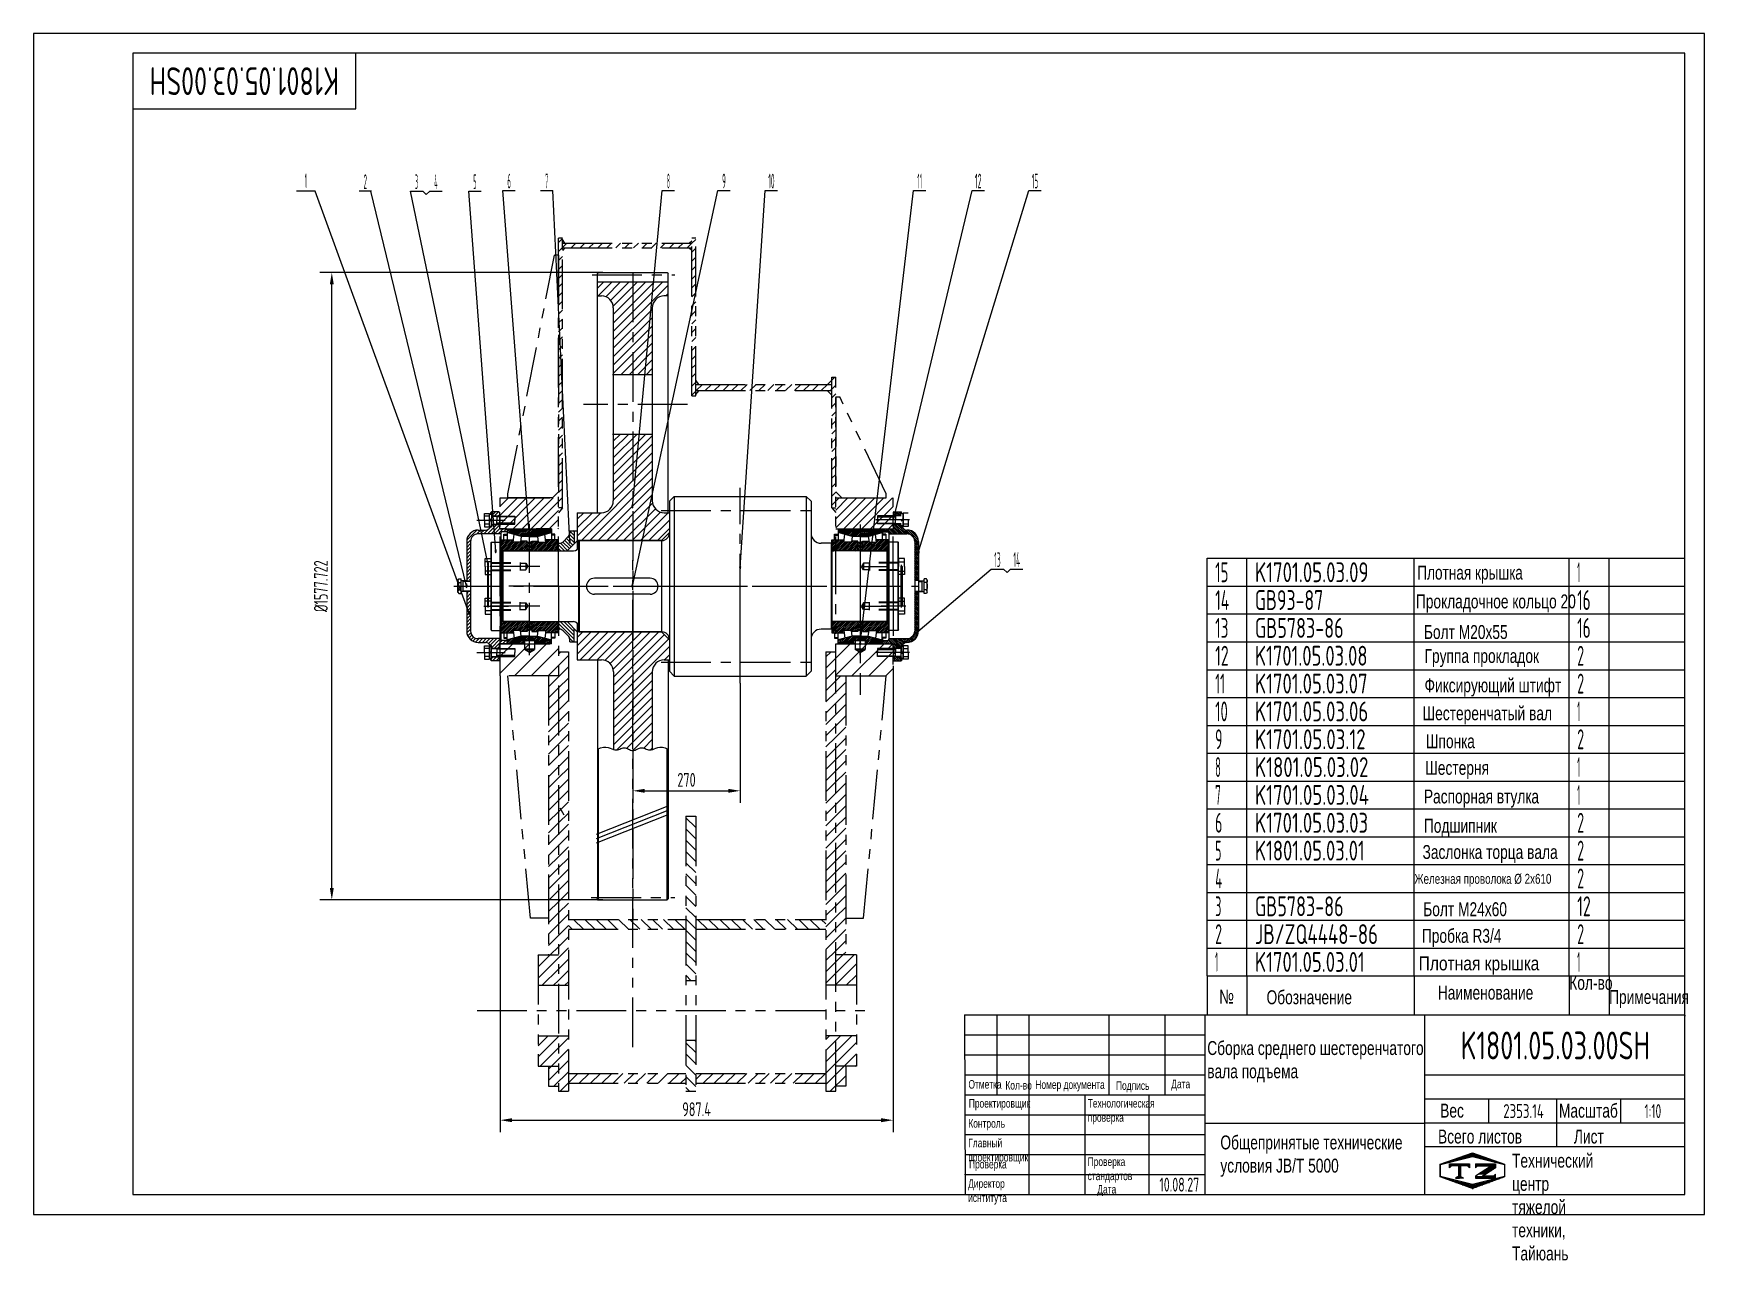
# Model space of a CAD drawing. Header units: millimetres. Extents: x 0 to 4200, y -116 to 2970.
import ezdxf
from ezdxf.enums import TextEntityAlignment as Align

# ---------------------------------------------------------------- set-up
doc = ezdxf.new("R2010")
doc.units = ezdxf.units.MM
doc.header["$LTSCALE"] = 100
doc.header["$MEASUREMENT"] = 0
for name, pattern in [('F', [0.75, 0.5, -0.25]), ('G', [2, 1.25, -0.25, 0.25, -0.25]), ('K', [2.5, 1.25, -0.25, 0.25, -0.25, 0.25, -0.25])]:
    doc.linetypes.add(name, pattern=pattern)
for name, color, linetype in [('01', 7, 'Continuous'), ('02', 1, 'Continuous'), ('04', 2, 'F'), ('05', 4, 'G'), ('07', 6, 'K'), ('08', 1, 'Continuous'), ('10', 1, 'Continuous'), ('11', 3, 'Continuous'), ('THICK', 7, 'Continuous')]:
    doc.layers.add(name, color=color, linetype=linetype)
doc.styles.get("Standard").update_dxf_attribs({"font": 'isocp', "width": 0.707, "bigfont": 'intecad.shx'})
doc.dimstyles.new('INTE', dxfattribs={"dimscale": 10, "dimtxt": 3.5, "dimasz": 3, "dimexe": 3, "dimexo": 0, "dimgap": 1, "dimtad": 1, "dimdec": 3, "dimdsep": 46, "dimtxsty": 'Standard', "dimcen": 0, "dimclrd": 1, "dimclre": 1, "dimclrt": 3, "dimaunit": 1, "dimadec": 0, "dimazin": 0, "dimtfac": 1, "dimtdec": 3, "dimtmove": 0, "dimatfit": 0, "dimfxl": 1, "dimarcsym": 0})
pattern_1 = [(45, (35629.336, -87.734), (-11.22532, 11.22532), [])]
pattern_2 = [(135, (-13.044, -1139.917), (-14.14214, -14.14214), [])]
pattern_3 = [(45, (-13.044, -1139.917), (-14.14214, 14.14214), [])]
pattern_4 = [(45, (570.548, 506.322), (-2.1213203, 2.1213203), [])]
pattern_5 = [(45, (570.548, 506.322), (-10.6066, 10.6066), [])]

msp = doc.modelspace()

# ---------------------------------------------------------------- texts
at = {"layer": '01', "attachment_point": 1}
for s, insert, char_height in [('{\\fArial|b0|i0|c204|p34;Отметка}', (2349.9212, 338.0061), 21.420644), ('{\\fArial|b0|i0|c204|p34;Номер документа}', (2518.0617, 337.1903), 21.420644), ('{\\fArial|b0|i0|c204|p34;Дата}', (2859.6084, 338.8275), 21.420644), ('{\\fArial|b0|i0|c204|p34;Кол-во}', (2442.8158, 335.542), 21.420644), ('{\\fArial|b0|i0|c204|p34;Подпись}', (2720.6775, 334.7207), 21.420644), ('{\\fArial|b0|i0|c204|p34;Проектировщик}', (2350.8638, 290.1586), 21.420644), ('{\\fArial|b0|i0|c204|p34;Технологическая\\Pпроверка}', (2649.6788, 290.3197), 21.420644), ('{\\fArial|b0|i0|c204|p34;Вес}', (3535.5966, 278.6399), 34.987052), ('{\\fArial|b0|i0|c204|p34;Контроль}', (2349.6335, 239.7031), 21.420644), ('{\\fArial|b0|i0|c204|p34;Главный\\Pпроектировщик}', (2349.4438, 190.3998), 21.420644), ('{\\fArial|b0|i0|c204|p34;Проверка}', (2351.5372, 137.1259), 21.420644), ('{\\fArial|b0|i0|c204|p34;Проверка\\Pстандартов}', (2649.4737, 143.4901), 21.420644), ('{\\fArial|b0|i0|c204|p34;Директор\\Pиснтитута}', (2349.1143, 88.4571), 21.420644), ('{\\fArial|b0|i0|c204|p34;Дата}', (2673.8111, 74.1397), 21.420644)]:
    msp.add_mtext(s, dxfattribs=dict(at, insert=insert, char_height=char_height))
at = {"layer": '01', "insert": (3716.1561, 152.8064), "char_height": 34.987052, "width": 1.644152, "attachment_point": 1}
msp.add_mtext('{\\fArial|b0|i0|c204|p34;Технический центр\\Pтяжелой техники, Тайюань}', dxfattribs=at)
at = {"layer": '02', "width": 0.605172}
for p, p2 in [((1502.4297, 1774.8711), (1508.4297, 1774.8711)), ((1243.4919, 1700.2396), (1249.4919, 1700.2396)), ((1344.7353, 1686.6813), (1350.7353, 1686.6813)), ((1139.5544, 1628.8018), (1145.5544, 1628.8018)), ((1158.7679, 1662.0373), (1164.7679, 1662.0373)), ((2221.7244, 1659.031), (2227.7244, 1659.031)), ((1773.1797, 1621.6629), (1779.1797, 1621.6629)), ((1085.5948, 1574.7897), (1091.5948, 1574.7897)), ((1502.4297, 1574.7897), (1508.4297, 1574.7897)), ((1092.2792, 1506.6392), (1098.2792, 1506.6392)), ((2074.8672, 1430.3146), (2080.8672, 1430.3146)), ((2159.3822, 1408.0578), (2165.3822, 1408.0578))]:
    msp.add_text('●', height=10, dxfattribs=at).set_placement(p, p2, align=Align.FIT)
at = {"layer": '02', "char_height": 35, "attachment_point": 1}
for s, insert in [('{\\fArial|b0|i0|c204|p34;\\W0.7;\\C3;Плотная крышка}', (3477.8818, 1631.6086)), ('{\\fArial|b0|i0|c204|p34;\\C3;Прокладочное кольцо 20}', (3474.5103, 1559.1646)), ('{\\fArial|b0|i0|c204|p34;\\C3;Болт М20х55}', (3494.6096, 1482.1836)), ('{\\fArial|b0|i0|c204|p34;\\C3;Группа прокладок}', (3496.2846, 1421.9376)), ('{\\fArial|b0|i0|c204|p34;\\C3;Фиксирующий штифт}', (3496.2833, 1348.089)), ('{\\fArial|b0|i0|c204|p34;\\C3;Шестеренчатый вал}', (3491.2585, 1277.802)), ('{\\fArial|b0|i0|c204|p34;\\C3;Шпонка}', (3499.6332, 1207.515)), ('{\\fArial|b0|i0|c204|p34;\\C3;Шестерня}', (3497.9582, 1140.575)), ('{\\fArial|b0|i0|c204|p34;\\C3;Распорная втулка}', (3494.6083, 1068.6145)), ('{\\fArial|b0|i0|c204|p34;\\C3;Подшипник}', (3494.6083, 994.9806)), ('{\\fArial|b0|i0|c204|p34;\\C3;Заслонка торца вала}', (3491.2279, 929.0376)), ('{\\fArial|b0|i0|c204|p34;\\C3;Болт М24х60}', (3492.9029, 785.1166)), ('{\\fArial|b0|i0|c204|p34;\\C3;Пробка \\fArial|b0|i0|c0|p34;R3/4}', (3489.553, 718.1767)), ('{\\fArial|b0|i0|c204|p34;\\W0.8;\\C3;Плотная крышка}', (3481.401, 648.9074)), ('{\\fArial|b0|i0|c204|p34;\\C0;Кол-во}', (3860, 600)), ('{\\fArial|b0|i0|c204|p34;\\C0;Обозначение}', (3099.1116, 563.7121)), ('{\\fArial|b0|i0|c204|p34;\\C0;Наименование}', (3529.5723, 575.4266)), ('{\\fArial|b0|i0|c204|p34;\\C0;Примечания}', (3960, 564.4031)), ('{\\fArial|b0|i0|c204|p34;\\C3;Сборка среднего шестеренчатого\\Pвала подъема}', (2950.103, 436.007)), ('{\\fArial|b0|i0|c204|p34;\\C0;Всего листов}', (3530.1547, 213.4717)), ('{\\fArial|b0|i0|c204|p34;\\C0;Общепринятые технические\\Pусловия \\fArial|b0|i0|c0|p34;JB/T 5000}', (2983.0707, 198.6744))]:
    msp.add_mtext(s, dxfattribs=dict(at, insert=insert))
at = {"layer": '02', "attachment_point": 1}
for s, insert, char_height, width in [('{\\fArial|b0|i0|c204|p34;\\C3;Железная проволока %%C 2х610}', (3470.9162, 856.571), 25, 534.519746), ('{\\fArial|b0|i0|c204|p34;\\C0;№}', (2980.1905, 565.3856), 35, 5.024847), ('{\\fArial|b0|i0|c204|p34;\\C0;Лист}', (3871.493, 213.4717), 35, 1.31791)]:
    msp.add_mtext(s, dxfattribs=dict(at, insert=insert, char_height=char_height, width=width))
at = {"layer": '05', "insert": (3834.0513, 278.4744), "char_height": 35.001052, "attachment_point": 1}
msp.add_mtext('{\\fArial|b0|i0|c204|p34;\\C0;Масштаб}', dxfattribs=at)
at = {"layer": '11', "width": 0.696129}
msp.add_text('K1801.05.03.00SH', height=70, rotation=180, dxfattribs=at).set_placement((767.6757, 2885), (292.3243, 2885), align=Align.FIT)
at = {"layer": '11'}
for s, height, width, p, p2 in [('1', 37.1231, 0.404, (681.9702, 2580.946), (687.2194, 2580.946)), ('2', 37.1231, 0.375062, (829.7342, 2578.446), (838.2284, 2578.446)), ('3', 37.1231, 0.351791, (959.0334, 2578.446), (966.7572, 2578.446)), ('4', 37.1231, 0.362564, (1007.1986, 2578.446), (1015.9473, 2578.446)), ('5', 37.1231, 0.351791, (1105.6514, 2578.446), (1113.3752, 2578.446)), ('6', 37.1231, 0.400463, (1191.1534, 2580.0814), (1200.0674, 2580.0814)), ('7', 37.1231, 0.342788, (1286.3624, 2580.0814), (1293.3614, 2580.0814)), ('8', 37.1231, 0.342788, (1592.3297, 2580.0814), (1599.3287, 2580.0814)), ('9', 37.1231, 0.386352, (1731.0494, 2580.0814), (1739.9647, 2580.0814)), ('10', 37.12311, 0.40405, (1846.8707, 2580.0814), (1862.6321, 2580.0814)), ('11', 37.12311, 0.388157, (2221.4047, 2580.0814), (2233.6528, 2580.0814)), ('12', 37.12311, 0.407643, (2366.0716, 2580.0814), (2382.8701, 2580.0814)), ('15', 37.12311, 0.406555, (2508.983, 2580.0814), (2525.4554, 2580.0814)), ('13', 37.12311, 0.406555, (2414.4976, 1628.0975), (2430.97, 1628.0975)), ('14', 37.12311, 0.409855, (2462.6628, 1628.0975), (2480.1602, 1628.0975)), ('15', 50, 0.609833, (2970, 1590), (3003.2792, 1590)), ('K1701.05.03.09', 50, 0.694109, (3070, 1590), (3355.5076, 1590)), ('1', 50, 0.404, (3880, 1590), (3887.07, 1590)), ('14', 50, 0.614783, (2970, 1520), (3005.35, 1520)), ('GB93-87', 50, 0.692981, (3070, 1520), (3241.6338, 1520)), ('16', 50, 0.610556, (3880, 1520), (3913.5686, 1520)), ('13', 50, 0.609833, (2970, 1450), (3003.2792, 1450)), ('GB5783-86', 50, 0.696149, (3070, 1450), (3292.7539, 1450)), ('16', 50, 0.610556, (3880, 1450), (3913.5686, 1450)), ('12', 50, 0.611465, (2970, 1380), (3003.9381, 1380)), ('K1701.05.03.08', 50, 0.693996, (3070, 1380), (3352.9767, 1380)), ('2', 50, 0.562593, (3880, 1380), (3897.1608, 1380)), ('11', 50, 0.582235, (2970, 1310), (2994.745, 1310)), ('K1701.05.03.07', 50, 0.693996, (3070, 1310), (3352.9767, 1310)), ('2', 50, 0.562593, (3880, 1310), (3897.1608, 1310)), ('10', 50, 0.606076, (2970, 1240), (3001.8428, 1240)), ('K1701.05.03.06', 50, 0.694074, (3070, 1240), (3354.7303, 1240)), ('1', 50, 0.404, (3880, 1240), (3887.07, 1240)), ('9', 50, 0.579528, (2970, 1170), (2988.0115, 1170)), ('K1701.05.03.12', 50, 0.693769, (3070, 1170), (3348.0298, 1170)), ('2', 50, 0.562593, (3880, 1170), (3897.1608, 1170)), ('8', 50, 0.514182, (2970, 1100), (2984.14, 1100)), ('K1801.05.03.02', 50, 0.694091, (3070, 1100), (3355.0998, 1100)), ('1', 50, 0.404, (3880, 1100), (3887.07, 1100)), ('7', 50, 0.514182, (2970, 1030), (2984.14, 1030)), ('K1701.05.03.04', 50, 0.694153, (3070, 1030), (3356.5118, 1030)), ('1', 50, 0.404, (3880, 1030), (3887.07, 1030)), ('6', 50, 0.600695, (2970, 960), (2988.009, 960)), ('K1701.05.03.03', 50, 0.694061, (3070, 960), (3354.441, 960)), ('2', 50, 0.562593, (3880, 960), (3897.1608, 960)), ('5', 50, 0.527686, (2970, 890), (2985.6042, 890)), ('K1801.05.03.01', 50, 0.693669, (3070, 890), (3345.9068, 890)), ('2', 50, 0.562593, (3880, 890), (3897.1608, 890)), ('4', 50, 0.543846, (2970, 820), (2987.675, 820)), ('2', 50, 0.562593, (3880, 820), (3897.1608, 820)), ('3', 50, 0.527686, (2970, 750), (2985.6042, 750)), ('GB5783-86', 50, 0.696149, (3070, 750), (3292.7539, 750)), ('12', 50, 0.611465, (3880, 750), (3913.9381, 750)), ('2', 50, 0.562593, (2970, 680), (2987.1608, 680)), ('JB/ZQ4448-86', 50, 0.695084, (3070, 680), (3379.2986, 680)), ('2', 50, 0.562593, (3880, 680), (3897.1608, 680)), ('1', 50, 0.404, (2970, 610), (2977.07, 610)), ('K1701.05.03.01', 50, 0.693669, (3070, 610), (3345.9068, 610)), ('1', 50, 0.404, (3880, 610), (3887.07, 610)), ('K1801.05.03.00SH', 70, 0.696129, (3587.3243, 390), (4062.6757, 390)), ('2353.14', 35, 0.686271, (3693.9586, 242.5), (3796.0414, 242.5)), ('1:10', 35, 0.6497, (4048.957, 242.5), (4091.043, 242.5)), ('10.08.27', 35, 0.642055, (2830, 57.5), (2930, 57.5))]:
    msp.add_text(s, height=height, dxfattribs=dict(at, width=width)).set_placement(p, p2, align=Align.FIT)

# ---------------------------------------------------------------- blocks, each defined once
blk = doc.blocks.new('*U1', base_point=(448, -461.8))
at = {"layer": '01'}
for p, q in [((448, -461.8), (448, -639.7)), ((448, -461.8), (449.5, -463.3)), ((449.5, -463.3), (449.5, -638.2)), ((448, -639.7), (449.5, -638.2))]:
    blk.add_line(p, q, dxfattribs=at)
blk = doc.blocks.new('*D5')
at = {"layer": '08', "color": 1, "lineweight": -2}
for p, q in [((1173, 1354.8), (1173, 207.1)), ((2160.4, 1354.6), (2160.4, 207.1)), ((1203, 237.1), (2130.4, 237.1))]:
    blk.add_line(p, q, dxfattribs=at)
at = {"layer": '08', "color": 1}
for points in [[(1203, 242.1), (1203, 232.1), (1173, 237.1)], [(2130.4, 242.1), (2130.4, 232.1), (2160.4, 237.1)]]:
    blk.add_solid(points, dxfattribs=at)
at = {"layer": 'DEFPOINTS', "color": 0}
for p in [(1173, 1354.8), (2160.4, 1354.6), (2160.4, 237.1)]:
    blk.add_point(p, dxfattribs=at)
at = {"layer": '08', "color": 3, "insert": (1666.7, 264.6), "char_height": 35, "attachment_point": 5}
blk.add_mtext('987.4', dxfattribs=at)
blk = doc.blocks.new('*D6')
at = {"layer": '08', "color": 1, "lineweight": -2}
for p, q in [((1430.9, 2368.6), (719.9, 2368.6)), ((749.9, 820.9), (749.9, 2338.6)), ((1430.9, 790.9), (719.9, 790.9))]:
    blk.add_line(p, q, dxfattribs=at)
at = {"layer": '08', "color": 1}
for points in [[(744.9, 2338.6), (754.9, 2338.6), (749.9, 2368.6)], [(744.9, 820.9), (754.9, 820.9), (749.9, 790.9)]]:
    blk.add_solid(points, dxfattribs=at)
at = {"layer": 'DEFPOINTS', "color": 0}
for p in [(749.9, 2368.6), (1430.9, 2368.6), (1430.9, 790.9)]:
    blk.add_point(p, dxfattribs=at)
at = {"layer": '08', "color": 3, "insert": (722.4, 1579.8), "char_height": 35, "attachment_point": 5, "rotation": 90}
blk.add_mtext('%%c1577.722', dxfattribs=at)
blk = doc.blocks.new('*D7')
at = {"layer": '08', "color": 1, "lineweight": -2}
for p, q in [((1776.4, 1336.3), (1776.4, 1035.4)), ((1506.4, 1073.1), (1506.4, 1035.4)), ((1536.4, 1065.4), (1746.4, 1065.4))]:
    blk.add_line(p, q, dxfattribs=at)
at = {"layer": '08', "color": 1}
for points in [[(1536.4, 1070.4), (1536.4, 1060.4), (1506.4, 1065.4)], [(1746.4, 1070.4), (1746.4, 1060.4), (1776.4, 1065.4)]]:
    blk.add_solid(points, dxfattribs=at)
at = {"layer": 'DEFPOINTS', "color": 0}
for p in [(1776.4, 1336.3), (1506.4, 1073.1), (1776.4, 1065.4)]:
    blk.add_point(p, dxfattribs=at)
at = {"layer": '08', "color": 3, "insert": (1641.4, 1092.9), "char_height": 35, "attachment_point": 5}
blk.add_mtext('270', dxfattribs=at)
blk = doc.blocks.new('*U20', base_point=(251.96, 168.31))
at = {"layer": '01'}
for p, q in [((251.96, 168.31), (251.96, 182.31)), ((195.96, 168.31), (251.96, 168.31))]:
    blk.add_line(p, q, dxfattribs=at)
blk = doc.blocks.new('*U21')
at = {"layer": '04'}
blk.add_blockref('*U20', (0, 0), dxfattribs=at)
blk = doc.blocks.new('*U22')
at = {"layer": '01'}
for points in [[(415, 292), (25, 292)], [(25, 292), (25, 5)], [(415, 5), (415, 292)], [(25, 5), (415, 5)]]:
    blk.add_lwpolyline(points, dxfattribs=at)
at = {"layer": '02'}
for points in [[(420, 297), (0, 297)], [(0, 297), (0, 0)], [(420, 0), (420, 297)], [(0, 0), (420, 0)]]:
    blk.add_lwpolyline(points, dxfattribs=at)
blk = doc.blocks.new('*U25')
at = {"layer": '01'}
for p, q in [((0, -70), (0, 0)), ((1200, -70), (1200, 0))]:
    blk.add_line(p, q, dxfattribs=at)
at = {"layer": '02'}
for p, q in [((0, 0), (100, 0)), ((100, -70), (100, 0)), ((100, 0), (520, 0)), ((520, -70), (520, 0)), ((520, 0), (910, 0)), ((910, -70), (910, 0)), ((910, 0), (1010, 0)), ((1010, -70), (1010, 0)), ((1010, 0), (1200, 0))]:
    blk.add_line(p, q, dxfattribs=at)
blk = doc.blocks.new('*U26')
at = {"layer": '01'}
for p, q in [((0, -70), (0, 0)), ((1200, -70), (1200, 0))]:
    blk.add_line(p, q, dxfattribs=at)
at = {"layer": '02'}
for p, q in [((0, 0), (100, 0)), ((100, -70), (100, 0)), ((100, 0), (520, 0)), ((520, -70), (520, 0)), ((520, 0), (910, 0)), ((910, -70), (910, 0)), ((910, 0), (1010, 0)), ((1010, -70), (1010, 0)), ((1010, 0), (1200, 0))]:
    blk.add_line(p, q, dxfattribs=at)
blk = doc.blocks.new('*U27')
at = {"layer": '01'}
for p, q in [((0, -70), (0, 0)), ((1200, -70), (1200, 0))]:
    blk.add_line(p, q, dxfattribs=at)
at = {"layer": '02'}
for p, q in [((0, 0), (100, 0)), ((100, -70), (100, 0)), ((100, 0), (520, 0)), ((520, -70), (520, 0)), ((520, 0), (910, 0)), ((910, -70), (910, 0)), ((910, 0), (1010, 0)), ((1010, -70), (1010, 0)), ((1010, 0), (1200, 0))]:
    blk.add_line(p, q, dxfattribs=at)
blk = doc.blocks.new('*U28')
at = {"layer": '01'}
for p, q in [((0, -70), (0, 0)), ((1200, -70), (1200, 0))]:
    blk.add_line(p, q, dxfattribs=at)
at = {"layer": '02'}
for p, q in [((0, 0), (100, 0)), ((100, -70), (100, 0)), ((100, 0), (520, 0)), ((520, -70), (520, 0)), ((520, 0), (910, 0)), ((910, -70), (910, 0)), ((910, 0), (1010, 0)), ((1010, -70), (1010, 0)), ((1010, 0), (1200, 0))]:
    blk.add_line(p, q, dxfattribs=at)
blk = doc.blocks.new('*U29')
at = {"layer": '01'}
for p, q in [((0, -70), (0, 0)), ((1200, -70), (1200, 0))]:
    blk.add_line(p, q, dxfattribs=at)
at = {"layer": '02'}
for p, q in [((0, 0), (100, 0)), ((100, -70), (100, 0)), ((100, 0), (520, 0)), ((520, -70), (520, 0)), ((520, 0), (910, 0)), ((910, -70), (910, 0)), ((910, 0), (1010, 0)), ((1010, -70), (1010, 0)), ((1010, 0), (1200, 0))]:
    blk.add_line(p, q, dxfattribs=at)
blk = doc.blocks.new('*U30')
at = {"layer": '01'}
for p, q in [((0, -70), (0, 0)), ((1200, -70), (1200, 0))]:
    blk.add_line(p, q, dxfattribs=at)
at = {"layer": '02'}
for p, q in [((0, 0), (100, 0)), ((100, -70), (100, 0)), ((100, 0), (520, 0)), ((520, -70), (520, 0)), ((520, 0), (910, 0)), ((910, -70), (910, 0)), ((910, 0), (1010, 0)), ((1010, -70), (1010, 0)), ((1010, 0), (1200, 0))]:
    blk.add_line(p, q, dxfattribs=at)
blk = doc.blocks.new('*U31')
at = {"layer": '01'}
for p, q in [((0, -70), (0, 0)), ((1200, -70), (1200, 0))]:
    blk.add_line(p, q, dxfattribs=at)
at = {"layer": '02'}
for p, q in [((0, 0), (100, 0)), ((100, -70), (100, 0)), ((100, 0), (520, 0)), ((520, -70), (520, 0)), ((520, 0), (910, 0)), ((910, -70), (910, 0)), ((910, 0), (1010, 0)), ((1010, -70), (1010, 0)), ((1010, 0), (1200, 0))]:
    blk.add_line(p, q, dxfattribs=at)
blk = doc.blocks.new('*U32')
at = {"layer": '01'}
for p, q in [((0, -70), (0, 0)), ((1200, -70), (1200, 0))]:
    blk.add_line(p, q, dxfattribs=at)
at = {"layer": '02'}
for p, q in [((0, 0), (100, 0)), ((100, -70), (100, 0)), ((100, 0), (520, 0)), ((520, -70), (520, 0)), ((520, 0), (910, 0)), ((910, -70), (910, 0)), ((910, 0), (1010, 0)), ((1010, -70), (1010, 0)), ((1010, 0), (1200, 0))]:
    blk.add_line(p, q, dxfattribs=at)
blk = doc.blocks.new('*U33')
at = {"layer": '01'}
for p, q in [((0, -70), (0, 0)), ((1200, -70), (1200, 0))]:
    blk.add_line(p, q, dxfattribs=at)
at = {"layer": '02'}
for p, q in [((0, 0), (100, 0)), ((100, -70), (100, 0)), ((100, 0), (520, 0)), ((520, -70), (520, 0)), ((520, 0), (910, 0)), ((910, -70), (910, 0)), ((910, 0), (1010, 0)), ((1010, -70), (1010, 0)), ((1010, 0), (1200, 0))]:
    blk.add_line(p, q, dxfattribs=at)
blk = doc.blocks.new('*U34')
at = {"layer": '01'}
for p, q in [((0, -70), (0, 0)), ((1200, -70), (1200, 0))]:
    blk.add_line(p, q, dxfattribs=at)
at = {"layer": '02'}
for p, q in [((0, 0), (100, 0)), ((100, -70), (100, 0)), ((100, 0), (520, 0)), ((520, -70), (520, 0)), ((520, 0), (910, 0)), ((910, -70), (910, 0)), ((910, 0), (1010, 0)), ((1010, -70), (1010, 0)), ((1010, 0), (1200, 0))]:
    blk.add_line(p, q, dxfattribs=at)
blk = doc.blocks.new('*U35')
at = {"layer": '01'}
for p, q in [((0, -70), (0, 0)), ((1200, -70), (1200, 0))]:
    blk.add_line(p, q, dxfattribs=at)
at = {"layer": '02'}
for p, q in [((0, 0), (100, 0)), ((100, -70), (100, 0)), ((100, 0), (520, 0)), ((520, -70), (520, 0)), ((520, 0), (910, 0)), ((910, -70), (910, 0)), ((910, 0), (1010, 0)), ((1010, -70), (1010, 0)), ((1010, 0), (1200, 0))]:
    blk.add_line(p, q, dxfattribs=at)
blk = doc.blocks.new('*U36')
at = {"layer": '01'}
for p, q in [((0, -70), (0, 0)), ((1200, -70), (1200, 0))]:
    blk.add_line(p, q, dxfattribs=at)
at = {"layer": '02'}
for p, q in [((0, 0), (100, 0)), ((100, -70), (100, 0)), ((100, 0), (520, 0)), ((520, -70), (520, 0)), ((520, 0), (910, 0)), ((910, -70), (910, 0)), ((910, 0), (1010, 0)), ((1010, -70), (1010, 0)), ((1010, 0), (1200, 0))]:
    blk.add_line(p, q, dxfattribs=at)
blk = doc.blocks.new('*U37')
at = {"layer": '01'}
for p, q in [((0, -70), (0, 0)), ((1200, -70), (1200, 0))]:
    blk.add_line(p, q, dxfattribs=at)
at = {"layer": '02'}
for p, q in [((0, 0), (100, 0)), ((100, -70), (100, 0)), ((100, 0), (520, 0)), ((520, -70), (520, 0)), ((520, 0), (910, 0)), ((910, -70), (910, 0)), ((910, 0), (1010, 0)), ((1010, -70), (1010, 0)), ((1010, 0), (1200, 0))]:
    blk.add_line(p, q, dxfattribs=at)
blk = doc.blocks.new('*U38')
at = {"layer": '01'}
for p, q in [((0, -70), (0, 0)), ((1200, -70), (1200, 0))]:
    blk.add_line(p, q, dxfattribs=at)
at = {"layer": '02'}
for p, q in [((0, 0), (100, 0)), ((100, -70), (100, 0)), ((100, 0), (520, 0)), ((520, -70), (520, 0)), ((520, 0), (910, 0)), ((910, -70), (910, 0)), ((910, 0), (1010, 0)), ((1010, -70), (1010, 0)), ((1010, 0), (1200, 0))]:
    blk.add_line(p, q, dxfattribs=at)
blk = doc.blocks.new('*U39')
at = {"layer": '01'}
for p, q in [((0, -70), (0, 0)), ((0, 0), (100, 0)), ((100, 0), (520, 0)), ((520, 0), (910, 0)), ((910, 0), (1010, 0)), ((1010, 0), (1200, 0)), ((1200, -70), (1200, 0))]:
    blk.add_line(p, q, dxfattribs=at)
at = {"layer": '02'}
for p, q in [((100, -70), (100, 0)), ((520, -70), (520, 0)), ((910, -70), (910, 0)), ((1010, -70), (1010, 0))]:
    blk.add_line(p, q, dxfattribs=at)
blk = doc.blocks.new('*X43')
at = {"color": 0}
for p, q in [((127.06, 7.8), (132.06, 7.8)), ((127.06, 7.5), (132.06, 7.5)), ((127.06, 7.2), (127.32, 7.2)), ((127.84, 5.4), (129.64, 5.4)), ((128.3, 5.7), (130.1, 5.7)), ((128.77, 6), (130.57, 6)), ((129.23, 6.3), (131.04, 6.3)), ((129.7, 6.6), (131.51, 6.6)), ((130.16, 6.9), (131.98, 6.9)), ((130.62, 7.2), (132.06, 7.2))]:
    blk.add_line(p, q, dxfattribs=at)
blk = doc.blocks.new('*X44')
at = {"color": 0}
for p, q in [((127.06, 4.8), (132.06, 4.8)), ((127.06, 4.5), (132.06, 4.5)), ((131.84, 5.1), (132.06, 5.1))]:
    blk.add_line(p, q, dxfattribs=at)
blk = doc.blocks.new('*X42')
at = {"color": 0}
for p, q in [((122.34, 4.5), (123.72, 4.5)), ((122.82, 4.8), (123.24, 4.8))]:
    blk.add_line(p, q, dxfattribs=at)
blk = doc.blocks.new('*X41')
at = {"color": 0}
for p, q in [((120.53, 7.8), (125.53, 7.8)), ((120.53, 7.5), (125.53, 7.5)), ((120.53, 7.2), (120.79, 7.2)), ((125.27, 7.2), (125.53, 7.2))]:
    blk.add_line(p, q, dxfattribs=at)
blk = doc.blocks.new('*X40')
at = {"color": 0}
for p, q in [((119.8, 8.4), (120.72, 8.4)), ((120.66, 8.7), (121.92, 8.7)), ((121.52, 9), (123.12, 9)), ((122.38, 9.3), (124.32, 9.3)), ((123.24, 9.6), (125.52, 9.6)), ((124.1, 9.9), (128.52, 9.9)), ((124.97, 10.2), (127.67, 10.2)), ((125.83, 10.5), (126.82, 10.5)), ((127.02, 9.6), (129.37, 9.6)), ((128.22, 9.3), (130.22, 9.3)), ((129.42, 9), (131.07, 9)), ((130.62, 8.7), (131.92, 8.7)), ((131.82, 8.4), (132.77, 8.4)), ((118.22, 7.8), (118.32, 7.8)), ((118.22, 7.5), (118.27, 7.5)), ((118.22, 7.2), (118.27, 7.2)), ((118.22, 6.9), (118.27, 6.9)), ((118.22, 6.6), (118.27, 6.6)), ((118.22, 6.3), (118.27, 6.3)), ((118.22, 6), (118.27, 6)), ((118.22, 5.7), (118.27, 5.7)), ((118.22, 5.4), (118.27, 5.4)), ((118.22, 5.1), (118.27, 5.1)), ((118.22, 4.8), (118.27, 4.8)), ((118.79, 4.5), (119.42, 4.5)), ((118.94, 8.1), (119.52, 8.1)), ((119.61, 4.2), (120.62, 4.2)), ((131.92, 4.2), (132.95, 4.2)), ((133.02, 8.1), (133.62, 8.1)), ((133.12, 4.5), (133.76, 4.5)), ((134.22, 7.8), (134.32, 7.8)), ((134.27, 7.5), (134.32, 7.5)), ((134.27, 7.2), (134.32, 7.2)), ((134.27, 6.9), (134.32, 6.9)), ((134.27, 6.6), (134.32, 6.6)), ((134.27, 6.3), (134.32, 6.3)), ((134.27, 6), (134.32, 6)), ((134.27, 5.7), (134.32, 5.7)), ((134.27, 5.4), (134.32, 5.4)), ((134.27, 5.1), (134.32, 5.1)), ((134.27, 4.8), (134.32, 4.8)), ((120.43, 3.9), (121.82, 3.9)), ((121.26, 3.6), (123.02, 3.6)), ((122.08, 3.3), (124.22, 3.3)), ((122.91, 3), (125.42, 3)), ((123.73, 2.7), (128.89, 2.7)), ((124.55, 2.4), (128.07, 2.4)), ((125.38, 2.1), (127.26, 2.1)), ((126.2, 1.8), (126.45, 1.8)), ((127.12, 3), (129.7, 3)), ((128.32, 3.3), (130.51, 3.3)), ((129.52, 3.6), (131.32, 3.6)), ((130.72, 3.9), (132.14, 3.9))]:
    blk.add_line(p, q, dxfattribs=at)

# ---------------------------------------------------------------- dimensions: what is measured, and where the dimension line sits
at = {"layer": '08'}
dim = msp.add_linear_dim(base=(749.9378, 2368.6395), p1=(1430.8609, 790.9176), p2=(1430.8609, 2368.6395), angle=90, text='%%c1577.722', dimstyle='INTE', dxfattribs=at)
dim.commit()
dim.dimension.update_dxf_attribs({"geometry": '*D6', "text_midpoint": (722.4343, 1579.7785)})
for base, p1, p2, picture, middle in [((2160.4297, 237.0857), (1173.0297, 1354.7897), (2160.4297, 1354.6397), '*D5', (1666.7297, 264.5857)), ((1776.4297, 1065.444), (1506.4297, 1073.1343), (1776.4297, 1336.3087), '*D7', (1641.4297, 1092.9474))]:
    dim = msp.add_linear_dim(base=base, p1=p1, p2=p2, dimstyle='INTE', dxfattribs=at)
    dim.commit()
    dim.dimension.update_dxf_attribs({"geometry": picture, "text_midpoint": middle})

# ---------------------------------------------------------------- hatches: boundary and pattern name
at = {"layer": '02'}
h = msp.add_hatch(dxfattribs=at)
h.set_pattern_fill('_USER', color=256, scale=15, angle=45, style=0, pattern_type=0)
h.set_pattern_definition(pattern_5)
h.paths.add_polyline_path([(1506.4297, 1961.783), (1457.4297, 1961.7861), (1457.4297, 1794.7907, -0.414231741), (1427.4279, 1764.7907), (1366.9294, 1764.7945), (1366.9294, 1694.7919), (1506.4297, 1694.783)])
h.paths.add_polyline_path([(1555.4297, 1911.1655), (1555.4297, 1961.7798), (1506.4297, 1961.783), (1506.4297, 1782.497)])
h.paths.add_polyline_path([(1555.4297, 1794.7779), (1555.4297, 1911.1655), (1506.4297, 1782.497), (1506.4297, 1694.783), (1557.7606, 1694.7797), (1589.6161, 1764.7776), (1585.4278, 1764.7779, -0.414194763)])
h.paths.add_polyline_path([(1598.4297, 1764.7771), (1589.6161, 1764.7776), (1557.7606, 1694.7797), (1578.4297, 1694.7784), (1598.4297, 1714.7758)])
h.paths.add_polyline_path([(1506.4297, 2344.9195), (1417.4297, 2344.9195), (1417.4297, 2309.7885), (1427.4311, 2309.7881, -0.414200426), (1457.4297, 2279.7881), (1457.4297, 2111.7861), (1506.4297, 2111.783)])
h.paths.add_polyline_path([(1555.4297, 2279.7881, -0.421146586), (1586.138, 2309.7797), (1595.4297, 2309.7792), (1595.4297, 2344.9195), (1506.4297, 2344.9195), (1506.4297, 2111.783), (1555.4297, 2111.7798)])
h.paths.add_polyline_path([(1500.9991, 1774.1873), (1510.481, 1774.1873), (1510.481, 1786.495), (1500.9991, 1786.495)], flags=9)
h = msp.add_hatch(dxfattribs=at)
h.set_pattern_fill('_USER', color=256, scale=3, angle=45, style=0, pattern_type=0)
h.set_pattern_definition(pattern_4)
h.paths.add_polyline_path([(1302.0544, 1724.2396), (1263.3669, 1724.2396), (1263.3669, 1724.3024), (1246.901, 1724.3024), (1246.4919, 1705.2396), (1266.7596, 1705.2396), (1302.0544, 1714.5461)])
h.paths.add_polyline_path([(1246.4919, 1724.3024), (1229.6169, 1724.3024), (1229.6169, 1724.2396), (1190.9294, 1724.2396), (1190.9294, 1714.5461), (1226.2243, 1705.2396), (1246.4919, 1705.2396)])
h.paths.add_polyline_path([(1266.7596, 1454.3146), (1248.9919, 1454.3146), (1248.9919, 1443.9146), (1261.3669, 1443.9146, -0.414213562), (1262.3669, 1442.9146), (1262.3669, 1436.3146, 0.414213562), (1263.3669, 1435.3146), (1302.0544, 1435.3146), (1302.0544, 1445.0081)])
h.paths.add_polyline_path([(1243.9919, 1454.3146), (1226.2243, 1454.3146), (1190.9294, 1445.0081), (1190.9294, 1435.3146), (1229.6169, 1435.3146, 0.414213562), (1230.6169, 1436.3146, -0.414213562), (1229.6169, 1435.3146), (1233.7919, 1435.3146), (1233.7919, 1442.5771), (1246.4919, 1442.5771), (1246.4919, 1443.9146), (1231.6169, 1443.9146, 0.414213562), (1230.6169, 1442.9146, -0.414213562), (1231.6169, 1443.9146), (1243.9919, 1443.9146)])
h.paths.add_polyline_path([(1242.0613, 1699.5558), (1251.5432, 1699.5558), (1251.5432, 1711.8635), (1242.0613, 1711.8635)], flags=9)
h = msp.add_hatch(dxfattribs=at)
h.set_pattern_fill('_USER', color=256, scale=3, angle=45, style=0, pattern_type=0)
h.set_pattern_definition(pattern_4)
h.paths.add_polyline_path([(2097.8895, 1724.2396), (2077.8672, 1724.2396), (2077.8672, 1705.2396), (2096.5728, 1705.2396)])
h.paths.add_polyline_path([(2022.3047, 1724.3024), (2022.3047, 1714.5461), (2057.5996, 1705.2396), (2077.8672, 1705.2396), (2077.8672, 1724.3024)])
h.paths.add_polyline_path([(2097.8895, 1724.2396), (2096.5728, 1705.2396), (2098.1349, 1705.2396), (2133.4297, 1714.5461), (2133.4297, 1724.2396)])
h.paths.add_polyline_path([(2098.1349, 1454.3146), (2080.3672, 1454.3146), (2080.3672, 1443.9146), (2092.7422, 1443.9146, -0.414213562), (2093.7422, 1442.9146), (2093.7422, 1436.3146, 0.414213562), (2094.7422, 1435.3146), (2133.4297, 1435.3146), (2133.4297, 1445.0081)])
at = {"layer": '02', "linetype": 'Continuous'}
h = msp.add_hatch(dxfattribs=at)
h.set_pattern_fill('ANSI31', color=1, style=0)
h.set_pattern_definition([(45, (568.264, 557.4315), (-2.245064, 2.245064), [])])
h.paths.add_polyline_path([(1240.4919, 1668.7341), (1240.4919, 1693.2396), (1224.6444, 1693.2396), (1224.3157, 1690.7426), (1205.3527, 1690.7426), (1206.1422, 1696.7396), (1175.6919, 1696.7396), (1175.6919, 1668.6771), (1179.5824, 1668.6771), (1179.6394, 1668.7341)])
h.paths.add_polyline_path([(1287.6311, 1690.7426), (1268.6681, 1690.7426), (1268.3394, 1693.2396), (1252.4919, 1693.2396), (1252.4919, 1668.7341), (1317.9294, 1668.7341), (1317.9294, 1696.7396), (1286.8416, 1696.7396)])
h.paths.add_polyline_path([(1240.4919, 1490.8201), (1179.6394, 1490.8201), (1179.5824, 1490.8771), (1175.6919, 1490.8771), (1175.6919, 1462.8146), (1206.1422, 1462.8146), (1205.3527, 1468.8116), (1224.3157, 1468.8116), (1224.6444, 1466.3146), (1240.4919, 1466.3146)])
h.paths.add_polyline_path([(1252.4919, 1490.8201), (1252.4919, 1466.3146), (1268.3394, 1466.3146), (1268.6681, 1468.8116), (1287.6311, 1468.8116), (1286.8416, 1462.8146), (1317.9294, 1462.8146), (1317.9294, 1490.8201)])
h = msp.add_hatch(dxfattribs=at)
h.set_pattern_fill('ANSI31', color=1, scale=2, angle=90, style=0)
h.set_pattern_definition([(135, (1549.019, -628.9426), (-4.490128, -4.490128), [])])
h.paths.add_polyline_path([(1330.9662, 1691.5218, -0.198912367), (1321.9859, 1687.8021), (1317.7464, 1687.8021), (1317.7464, 1668.8821), (1341.4564, 1668.8821), (1358.9565, 1686.3135), (1358.9064, 1719.5021), (1347.8064, 1719.5021), (1347.8564, 1713.6226, -0.199901072), (1344.1025, 1704.6082)])
h.paths.add_polyline_path([(1344.1025, 1454.9959, -0.199901072), (1347.8564, 1445.9816), (1347.8564, 1440.0521), (1359.0564, 1440.0521), (1359.0564, 1473.1911), (1341.4564, 1490.7221), (1317.7464, 1490.7221), (1317.7464, 1471.8021), (1321.9859, 1471.8021, -0.198912367), (1330.9662, 1468.0823)])
h = msp.add_hatch(dxfattribs=at)
h.set_pattern_fill('ANSI31', color=1, style=0)
h.set_pattern_definition([(45, (1399.6394, 557.4315), (-2.245064, 2.245064), [])])
h.paths.add_polyline_path([(2071.8672, 1668.7341), (2071.8672, 1693.2396), (2056.0197, 1693.2396), (2055.691, 1690.7426), (2036.728, 1690.7426), (2037.5175, 1696.7396), (2007.0672, 1696.7396), (2007.0672, 1668.6771), (2010.9577, 1668.6771), (2011.0147, 1668.7341)])
h.paths.add_polyline_path([(2119.0064, 1690.7426), (2100.0434, 1690.7426), (2099.7147, 1693.2396), (2083.8672, 1693.2396), (2083.8672, 1668.7341), (2149.3047, 1668.7341), (2149.3047, 1696.7396), (2118.2169, 1696.7396)])
h.paths.add_polyline_path([(2071.8672, 1490.8201), (2011.0147, 1490.8201), (2010.9577, 1490.8771), (2007.0672, 1490.8771), (2007.0672, 1462.8146), (2037.5175, 1462.8146), (2036.728, 1468.8116), (2055.691, 1468.8116), (2056.0197, 1466.3146), (2071.8672, 1466.3146)])
h.paths.add_polyline_path([(2083.8672, 1490.8201), (2083.8672, 1466.3146), (2099.7147, 1466.3146), (2100.0434, 1468.8116), (2119.0064, 1468.8116), (2118.2169, 1462.8146), (2149.3047, 1462.8146), (2149.3047, 1490.8201)])
at = {"layer": '02'}
h = msp.add_hatch(dxfattribs=at)
h.set_pattern_fill('_USER', color=256, scale=15, angle=45, style=0, pattern_type=0)
h.set_pattern_definition(pattern_5)
h.paths.add_polyline_path([(1506.4297, 1464.7771), (1371.9297, 1464.7771), (1371.9152, 1464.7916), (1366.9294, 1464.7919), (1366.9294, 1440.0521), (1366.9294, 1394.7622), (1427.6533, 1394.766, -0.414269341), (1457.6551, 1364.7621), (1457.6301, 1169.496), (1457.648, 1169.4894), (1461.3443, 1168.4649), (1464.776, 1168.1836), (1467.9872, 1168.5483), (1471.0138, 1169.3713), (1473.892, 1170.4652), (1476.6575, 1171.6424), (1479.3463, 1172.7155), (1481.9946, 1173.4968), (1484.638, 1173.7989), (1487.3061, 1173.4933), (1490.0016, 1172.6877), (1492.7205, 1171.5486), (1495.4589, 1170.2429), (1498.2129, 1168.9372), (1500.9787, 1167.7982), (1503.7522, 1166.9925), (1506.4297, 1166.6979)])
h.paths.add_polyline_path([(1598.4297, 1444.761), (1578.4162, 1464.7771), (1506.4297, 1464.7771), (1506.4297, 1166.6979), (1506.5297, 1166.6869), (1509.3078, 1166.9925), (1512.086, 1167.7982), (1514.8641, 1168.9372), (1517.6422, 1170.2429), (1520.4203, 1171.5486), (1523.1985, 1172.6877), (1525.9766, 1173.4933), (1528.7547, 1173.7989), (1531.5365, 1173.4968), (1534.3399, 1172.7155), (1537.1868, 1171.6424), (1540.0987, 1170.4652), (1543.0975, 1169.3713), (1546.2048, 1168.5483), (1549.4423, 1168.1836), (1552.8318, 1168.4649), (1555.4297, 1169.2088), (1555.4297, 1364.7762, -0.414194763), (1585.4278, 1394.7762), (1598.4297, 1394.7771)])
at = {"layer": '07', "linetype": 'K'}
h = msp.add_hatch(dxfattribs=at)
h.set_pattern_fill('ANSI31', color=6, scale=5, style=0)
h.set_pattern_definition(pattern_1)
h.paths.add_polyline_path([(1329.4297, 2455.7897), (1319.4297, 2455.7897), (1319.4297, 1776.6897), (1329.4297, 1776.6897)])
h = msp.add_hatch(dxfattribs=at)
h.set_pattern_fill('ANSI31', color=6, scale=5, style=0)
h.set_pattern_definition(pattern_1)
h.paths.add_polyline_path([(1329.4297, 2442.7897), (1329.4297, 2430.7897), (1654.4297, 2430.7897), (1654.4297, 2442.7897)])
h = msp.add_hatch(dxfattribs=at)
h.set_pattern_fill('ANSI31', color=6, scale=5, style=0)
h.set_pattern_definition(pattern_1)
h.paths.add_polyline_path([(1664.4297, 2455.7897), (1654.4297, 2455.7897), (1654.4297, 2058.7276), (1664.4297, 2058.7276)])
h = msp.add_hatch(dxfattribs=at)
h.set_pattern_fill('ANSI31', color=6, scale=5, style=0)
h.set_pattern_definition(pattern_1)
h.paths.add_polyline_path([(2016.4297, 2105.6747), (2006.4297, 2105.6747), (2006.4297, 1776.6897), (2016.4297, 1776.6897)])
h = msp.add_hatch(dxfattribs=at)
h.set_pattern_fill('ANSI31', color=6, scale=5, style=0)
h.set_pattern_definition(pattern_1)
h.paths.add_polyline_path([(1664.4297, 2087.4842), (1664.4297, 2071.8893), (2006.4297, 2071.8893), (2006.4297, 2087.4842)])
h = msp.add_hatch(dxfattribs=at)
h.set_pattern_fill('ANSI31', color=6, scale=5, style=0)
h.set_pattern_definition(pattern_1)
h.paths.add_polyline_path([(1319.4297, 1724.2897), (1319.4297, 1802.0897), (1173.0297, 1802.0897), (1173.0297, 1724.2897)])
h = msp.add_hatch(dxfattribs=at)
h.set_pattern_fill('ANSI31', color=6, scale=5, style=0)
h.set_pattern_definition(pattern_1)
h.paths.add_polyline_path([(2160.4297, 1724.2897), (2160.4297, 1802.0897), (2016.4297, 1802.0897), (2016.4297, 1724.2897)])
h = msp.add_hatch(dxfattribs=at)
h.set_pattern_fill('_USER', color=6, scale=30, angle=45, style=0, pattern_type=0)
h.set_pattern_definition([(45, (-13.044, -1139.917), (-21.2132, 21.2132), [])])
h.paths.add_polyline_path([(1173.0297, 1435.2897), (1173.0297, 1354.7897), (1319.4297, 1354.7897), (1319.4297, 1435.2897)])
h.paths.add_polyline_path([(2160.4297, 1354.6397), (2160.4297, 1435.2897), (2016.4297, 1435.2897), (2016.4297, 1354.6397)])
h = msp.add_hatch(dxfattribs=at)
h.set_pattern_fill('_USER', color=6, scale=20, angle=45, style=0, pattern_type=0)
h.set_pattern_definition(pattern_3)
h.paths.add_polyline_path([(1344.4297, 1415.2632), (1319.4297, 1415.2632), (1319.4297, 576.2897), (1344.4297, 576.2897)])
h.paths.add_polyline_path([(2016.4297, 1415.2632), (1991.4297, 1415.2632), (1991.4297, 576.2897), (2016.4297, 576.2897)])
h = msp.add_hatch(dxfattribs=at)
h.set_pattern_fill('_USER', color=6, scale=20, angle=45, style=0, pattern_type=0)
h.set_pattern_definition(pattern_3)
h.paths.add_polyline_path([(1294.4297, 652.7897), (1319.4297, 652.7897), (1319.4297, 1354.7897), (1294.4297, 1354.7897)])
h = msp.add_hatch(dxfattribs=at)
h.set_pattern_fill('_USER', color=6, scale=20, angle=45, style=0, pattern_type=0)
h.set_pattern_definition(pattern_3)
h.paths.add_polyline_path([(2041.4297, 1354.6397), (2016.4297, 1354.6397), (2016.4297, 652.7897), (2041.4297, 652.7897)])
h = msp.add_hatch(dxfattribs=at)
h.set_pattern_fill('_USER', color=6, scale=20, angle=135, style=0, pattern_type=0)
h.set_pattern_definition(pattern_2)
h.paths.add_polyline_path([(1664.4297, 1001.2897), (1639.4297, 1001.2897), (1639.4297, 587.7897), (1664.4297, 587.7897)])
h.paths.add_polyline_path([(1664.4297, 437.7897), (1639.4297, 437.7897), (1639.4297, 309.7897), (1664.4297, 309.7897)])
h = msp.add_hatch(dxfattribs=at)
h.set_pattern_fill('_USER', color=6, scale=20, angle=135, style=0, pattern_type=0)
h.set_pattern_definition(pattern_2)
h.paths.add_polyline_path([(1639.4297, 717.1297), (1639.4297, 742.1297), (1506.4297, 742.1297), (1506.4297, 717.1297)])
h.paths.add_polyline_path([(1506.4297, 717.1297), (1506.4297, 742.1297), (1344.4297, 742.1297), (1344.4297, 717.1297)])
h.paths.add_polyline_path([(1991.4297, 717.1297), (1991.4297, 742.1297), (1664.4297, 742.1297), (1664.4297, 717.1297)])
h = msp.add_hatch(dxfattribs=at)
h.set_pattern_fill('_USER', color=6, scale=20, angle=45, style=0, pattern_type=0)
h.set_pattern_definition(pattern_3)
h.paths.add_polyline_path([(1268.4297, 576.2897), (1319.4297, 576.2897), (1319.4297, 652.7897), (1268.4297, 652.7897)])
h.paths.add_polyline_path([(1268.4297, 449.2897), (1268.4297, 372.7897), (1319.4297, 372.7897), (1319.4297, 449.2897)])
h.paths.add_polyline_path([(1344.4297, 449.2897), (1319.4297, 449.2897), (1319.4297, 309.7897), (1344.4297, 309.7897)])
h.paths.add_polyline_path([(1319.4297, 372.7897), (1294.4297, 372.7897), (1294.4297, 322.2897), (1319.4297, 322.2897)])
h.paths.add_polyline_path([(1991.4297, 309.7897), (2016.4297, 309.7897), (2016.4297, 449.2897), (1991.4297, 449.2897)])
h.paths.add_polyline_path([(2068.4297, 449.2897), (2016.4297, 449.2897), (2016.4297, 372.7897), (2068.4297, 372.7897)])
h.paths.add_polyline_path([(2016.4297, 576.2897), (2068.4297, 576.2897), (2068.4297, 652.7897), (2016.4297, 652.7897)])
h.paths.add_polyline_path([(2041.4297, 372.7897), (2016.4297, 372.7897), (2016.4297, 322.2897), (2041.4297, 322.2897)])
h = msp.add_hatch(dxfattribs=at)
h.set_pattern_fill('_USER', color=6, scale=20, angle=45, style=0, pattern_type=0)
h.set_pattern_definition(pattern_3)
h.paths.add_polyline_path([(1344.4297, 354.7897), (1344.4297, 329.7897), (1639.4297, 329.7897), (1639.4297, 354.7897)])
h.paths.add_polyline_path([(1664.4297, 354.7897), (1664.4297, 329.7897), (1991.4297, 329.7897), (1991.4297, 354.7897)])
at = {"layer": '10'}
h = msp.add_hatch(dxfattribs=at)
h.set_pattern_fill('ANSI31', color=256, scale=2, style=0)
h.set_pattern_definition([(45, (919.78, 1265.748), (-4.49013, 4.49013), [])])
h.paths.add_polyline_path([(1150.5292, 1767.2897), (1148.0292, 1764.7897), (1148.0292, 1763.9897), (1150.0292, 1763.9897), (1150.0292, 1757.2897), (1170.0292, 1757.2897), (1170.0292, 1765.7897), (1168.5292, 1767.2897)])
h.paths.add_polyline_path([(1170.0292, 1724.7147), (1170.0292, 1735.2897), (1150.0292, 1735.2897), (1150.0292, 1728.9897), (1147.1075, 1728.9897, -0.30590487), (1135.3292, 1721.0397), (1117.5792, 1721.0397, 0.414213562), (1089.0792, 1692.5397), (1089.0792, 1595.3614), (1096.7792, 1595.1207), (1096.7792, 1594.4897), (1098.5792, 1594.4897), (1098.5792, 1692.5397, -0.414213562), (1117.5792, 1711.5397), (1173.0792, 1711.5397), (1173.0792, 1713.0897, -0.414213562), (1176.2792, 1716.2897), (1189.0792, 1716.2897), (1189.0792, 1722.6147), (1187.4792, 1724.2147), (1170.5292, 1724.2147, -0.414213562)])
h.paths.add_polyline_path([(1098.5792, 1565.0897), (1096.7792, 1565.0897), (1096.7792, 1564.4587), (1089.0792, 1564.2181), (1089.0792, 1467.0397, 0.414213562), (1117.5792, 1438.5397), (1135.3292, 1438.5397, -0.30590487), (1147.1075, 1430.5897), (1150.0292, 1430.5897), (1150.0292, 1424.2897), (1170.0292, 1424.2897), (1170.0292, 1434.8647, -0.414213562), (1170.5292, 1435.3647), (1187.4792, 1435.3647), (1189.0792, 1436.9647), (1189.0792, 1443.2897), (1176.2792, 1443.2897, -0.414213562), (1173.0792, 1446.4897), (1173.0792, 1448.0397), (1117.5792, 1448.0397, -0.414213562), (1098.5792, 1467.0397)])
h.paths.add_polyline_path([(1168.5292, 1392.2897), (1170.0292, 1393.7897), (1170.0292, 1402.2897), (1150.0292, 1402.2897), (1150.0292, 1395.5897), (1148.0292, 1395.5897), (1148.0292, 1394.7897), (1150.5292, 1392.2897)])
h = msp.add_hatch(dxfattribs=at)
h.set_pattern_fill('ANSI31', color=256, style=0)
h.set_pattern_definition([(135, (2393.2492, 1265.7477), (2.245064, 2.245064), [])])
h.paths.add_polyline_path([(2160.8297, 1765.5897), (2162.3297, 1767.0897), (2180.5297, 1767.0897), (2183.0297, 1764.5897), (2183.0297, 1763.9897), (2181.0297, 1763.9897), (2181.0297, 1757.4897), (2160.8297, 1757.4897)])
h.paths.add_polyline_path([(2133.4497, 1722.6147), (2135.0497, 1724.2147), (2160.3297, 1724.2147, 0.414213562), (2160.8297, 1724.7147), (2160.8297, 1735.4897), (2181.0297, 1735.4897), (2181.0297, 1728.9897), (2183.9515, 1728.9897, 0.30590487), (2195.7297, 1721.0397), (2195.4497, 1721.0397, -0.414213562), (2223.9497, 1692.5397), (2223.9497, 1595.3614), (2216.2497, 1595.1207), (2216.2497, 1594.4897), (2214.4497, 1594.4897), (2214.4497, 1692.5397, 0.414213562), (2195.4497, 1711.5397), (2149.2497, 1711.5397), (2149.2497, 1713.0897, 0.414213562), (2146.0497, 1716.2897), (2133.4497, 1716.2897)])
h.paths.add_polyline_path([(2214.4497, 1565.0897), (2216.2497, 1565.0897), (2216.2497, 1564.4587), (2223.9497, 1564.2181), (2223.9497, 1467.0397, -0.414213562), (2195.4497, 1438.5397), (2195.7297, 1438.5397, 0.30590487), (2183.9515, 1430.5897), (2181.0297, 1430.5897), (2181.0297, 1424.0897), (2160.8297, 1424.0897), (2160.8297, 1434.8647, 0.414213562), (2160.3297, 1435.3647), (2135.0497, 1435.3647), (2133.4497, 1436.9647), (2133.4497, 1443.2897), (2146.0497, 1443.2897, 0.414213562), (2149.2497, 1446.4897), (2149.2497, 1448.0397), (2195.4497, 1448.0397, 0.414213562), (2214.4497, 1467.0397)])
h.paths.add_polyline_path([(2160.8297, 1402.0897), (2181.0297, 1402.0897), (2181.0297, 1395.5897), (2183.0297, 1395.5897), (2183.0297, 1394.9897), (2180.5297, 1392.4897), (2162.3297, 1392.4897), (2160.8297, 1393.9897)])
h.paths.add_polyline_path([(2217.2193, 1459.7666), (2204.7681, 1472.8444), (2197.1626, 1465.6032), (2209.6137, 1452.5255)], flags=24)
h = msp.add_hatch(dxfattribs=at)
h.set_pattern_fill('_USER', color=256, scale=3, angle=45, style=0, pattern_type=0)
h.set_pattern_definition(pattern_4)
h.paths.add_polyline_path([(2057.8449, 1724.2396), (2077.8672, 1724.2396), (2077.8672, 1705.2396), (2059.1616, 1705.2396)])
h.paths.add_polyline_path([(2077.8672, 1724.3024), (2133.4297, 1724.3024), (2133.4297, 1714.5461), (2098.1349, 1705.2396), (2077.8672, 1705.2396)])
h.paths.add_polyline_path([(2022.3047, 1724.2396), (2057.8449, 1724.2396), (2059.1616, 1705.2396), (2057.5996, 1705.2396), (2022.3047, 1714.5461)])
h.paths.add_polyline_path([(2022.3047, 1445.0081), (2057.5996, 1454.3146), (2075.3672, 1454.3146), (2075.3672, 1443.9146), (2062.9922, 1443.9146, 0.414213562), (2061.9922, 1442.9146), (2061.9922, 1436.3146, -0.414213562), (2060.9922, 1435.3146), (2022.3047, 1435.3146)])
at = {"layer": '11', "linetype": 'Continuous'}
h = msp.add_hatch(dxfattribs=at)
h.set_pattern_fill('ANSI31', color=3, angle=90, style=0)
h.set_pattern_definition([(135, (568.264, 557.4315), (-2.245064, -2.245064), [])])
h.paths.add_polyline_path([(1240.4919, 1668.7341), (1252.4919, 1668.7341), (1252.4919, 1690.4396), (1246.4919, 1690.4396), (1240.4919, 1690.4396)])
h.paths.add_polyline_path([(1252.4919, 1490.8201), (1240.4919, 1490.8201), (1240.4919, 1469.1146), (1246.4919, 1469.1146), (1252.4919, 1469.1146)])
h = msp.add_hatch(dxfattribs=at)
h.set_pattern_fill('ANSI31', color=3, angle=90, style=0)
h.set_pattern_definition([(135, (1399.6394, 557.4315), (-2.245064, -2.245064), [])])
h.paths.add_polyline_path([(2071.8672, 1668.7341), (2083.8672, 1668.7341), (2083.8672, 1690.4396), (2077.8672, 1690.4396), (2071.8672, 1690.4396)])
h.paths.add_polyline_path([(2083.8672, 1490.8201), (2071.8672, 1490.8201), (2071.8672, 1469.1146), (2077.8672, 1469.1146), (2083.8672, 1469.1146)])

# ---------------------------------------------------------------- linework, layer by layer
for p, q in [((1417.4297, 2365.6395), (1420.4297, 2368.6395)), ((1417.4297, 1764.7885), (1417.4297, 2365.6395)), ((1420.4297, 2368.6395), (1592.4297, 2368.6395)), ((1592.4297, 2368.6395), (1595.4297, 2365.6395)), ((1595.4297, 1764.7773), (1595.4297, 2365.6395)), ((1417.4297, 2344.9195), (1595.4297, 2344.9195)), ((1417.4302, 2309.7885), (1427.4311, 2309.7881)), ((1457.4297, 2279.7881), (1457.4297, 1794.7907)), ((1555.4297, 2279.7881), (1555.4297, 1794.7881)), ((1595.4296, 2309.7792), (1584.7246, 2309.7798)), ((1555.4291, 2111.7798), (1455.4297, 2111.7863)), ((1555.4195, 1961.7798), (1455.4297, 1961.7863)), ((1149.0292, 1764.7897), (1151.5292, 1767.2897)), ((1169.5292, 1767.2897), (1151.5292, 1767.2897)), ((1169.5292, 1767.2897), (1171.0292, 1765.7897)), ((1171.0292, 1765.7897), (1171.0292, 1724.7147)), ((1366.9294, 1764.7945), (1427.4279, 1764.7907)), ((1366.9294, 1764.7919), (1366.9294, 1673.2362)), ((1585.4278, 1764.7779), (1598.4297, 1764.7771)), ((1598.4297, 1764.7785), (1598.4297, 1394.7785)), ((2160.8297, 1765.7897), (2160.8297, 1756.5094)), ((2162.3297, 1767.2897), (2180.5297, 1767.2897)), ((2182.8297, 1764.8057), (2180.5297, 1767.2897)), ((2182.8297, 1761.615), (2182.8297, 1764.8057)), ((1148.0976, 1728.9652), (1151.0129, 1728.9655)), ((1149.009, 1763.9653), (1151.009, 1763.9655)), ((1150.9672, 1757.0407), (1171.0098, 1757.0429)), ((1151.009, 1763.9655), (1151.0129, 1728.9655)), ((1151.0122, 1735.2655), (1171.0122, 1735.2677)), ((1188.9292, 1724.2147), (1170.5292, 1724.2147)), ((1190.9294, 1724.2396), (1190.9294, 1696.7396)), ((1302.0544, 1724.2396), (1263.3669, 1724.2396)), ((1302.0544, 1724.2396), (1302.0544, 1696.7396)), ((2022.3047, 1724.2396), (2022.3047, 1696.7396)), ((2133.4297, 1724.2396), (2133.4297, 1696.7396)), ((2135.3297, 1724.2147), (2160.3297, 1724.2147)), ((2181.0297, 1757.2897), (2160.8297, 1757.2897)), ((2160.8297, 1736.5094), (2160.8297, 1724.7147)), ((2181.0297, 1735.2897), (2160.8297, 1735.2897)), ((1089.0792, 1692.5397), (1089.0792, 1592.9571)), ((1098.5792, 1692.5397), (1098.5792, 1467.0397)), ((1117.5792, 1721.0397), (1136.3292, 1721.0397)), ((1174.5292, 1711.5397), (1117.5792, 1711.5397)), ((1174.5292, 1713.0897), (1174.5292, 1690.3073)), ((1175.0544, 1696.7396), (1206.1422, 1696.7396)), ((1175.0544, 1668.6771), (1175.0544, 1696.7396)), ((1190.5292, 1716.2897), (1177.7292, 1716.2897)), ((1226.2243, 1705.2396), (1190.9294, 1714.5461)), ((1205.3527, 1690.7426), (1207.9074, 1710.1475)), ((1224.3157, 1690.7426), (1205.3527, 1690.7426)), ((1226.2243, 1705.2396), (1224.3157, 1690.7426)), ((1240.4919, 1693.2396), (1224.6444, 1693.2396)), ((1246.4919, 1705.2396), (1226.2243, 1705.2396)), ((1240.4919, 1668.7341), (1240.4919, 1693.2396)), ((1240.4919, 1690.4396), (1246.4919, 1690.4396)), ((1246.4919, 1705.2396), (1266.7596, 1705.2396)), ((1252.4919, 1690.4396), (1246.4919, 1690.4396)), ((1252.4919, 1668.7341), (1252.4919, 1693.2396)), ((1252.4919, 1693.2396), (1268.3394, 1693.2396)), ((1266.7596, 1705.2396), (1302.0544, 1714.5461)), ((1266.7596, 1705.2396), (1268.6681, 1690.7426)), ((1268.6681, 1690.7426), (1287.6311, 1690.7426)), ((1287.6311, 1690.7426), (1285.0764, 1710.1475)), ((1317.9294, 1696.7396), (1286.8416, 1696.7396)), ((1317.9294, 1668.7341), (1317.9294, 1696.7396)), ((1317.9294, 1687.8021), (1317.9294, 1668.7341)), ((1317.9294, 1687.8021), (1322.0449, 1687.8021)), ((1331.0368, 1691.5922), (1344.1298, 1704.5358)), ((1341.4564, 1668.8821), (1366.9109, 1694.2368)), ((1347.9064, 1719.5021), (1366.9064, 1719.5021)), ((1347.9064, 1719.5021), (1347.9544, 1713.8563)), ((1578.4297, 1694.7784), (1366.9298, 1694.7919)), ((2006.4297, 1668.6771), (2006.4297, 1696.7396)), ((2006.4297, 1696.7396), (2037.5175, 1696.7396)), ((2057.5996, 1705.2396), (2022.3047, 1714.5461)), ((2036.728, 1690.7426), (2039.2827, 1710.1475)), ((2055.691, 1690.7426), (2036.728, 1690.7426)), ((2057.5996, 1705.2396), (2055.691, 1690.7426)), ((2071.8672, 1693.2396), (2056.0197, 1693.2396)), ((2077.8672, 1705.2396), (2057.5996, 1705.2396)), ((2071.8672, 1668.7341), (2071.8672, 1693.2396)), ((2071.8672, 1690.4396), (2077.8672, 1690.4396)), ((2077.8672, 1705.2396), (2098.1349, 1705.2396)), ((2083.8672, 1690.4396), (2077.8672, 1690.4396)), ((2083.8672, 1668.6771), (2083.8672, 1693.2396)), ((2083.8672, 1693.2396), (2099.7147, 1693.2396)), ((2098.1349, 1705.2396), (2133.4297, 1714.5461)), ((2098.1349, 1705.2396), (2100.0434, 1690.7426)), ((2100.0434, 1690.7426), (2119.0064, 1690.7426)), ((2119.0064, 1690.7426), (2116.4517, 1710.1475)), ((2149.3047, 1696.7396), (2118.2169, 1696.7396)), ((2133.8297, 1716.2897), (2146.4297, 1716.2897)), ((2149.3047, 1486.702), (2149.3047, 1696.7396)), ((2149.6297, 1713.0897), (2149.6297, 1690.0465)), ((2149.6297, 1711.5397), (2195.4497, 1711.5397)), ((2195.8297, 1721.0397), (2196.1097, 1721.0397)), ((2214.8297, 1692.5397), (2214.8297, 1467.0397)), ((2224.3297, 1692.5397), (2224.3297, 1467.0397)), ((1175.0544, 1668.6771), (1175.0544, 1490.8771)), ((1246.4919, 1668.6771), (1175.0544, 1668.6771)), ((1246.4919, 1668.6771), (1317.9294, 1668.6771)), ((1341.4564, 1668.8821), (1341.4564, 1668.7591)), ((2077.8672, 1668.6771), (2006.4297, 1668.6771)), ((2006.4297, 1668.6771), (2006.4297, 1490.8771)), ((2077.8672, 1668.6771), (2149.3047, 1668.6771)), ((1089.0792, 1566.6224), (1089.0792, 1467.0397)), ((1246.4919, 1490.8771), (1175.0544, 1490.8771)), ((1175.0544, 1490.8771), (1175.0544, 1462.8146)), ((1240.4919, 1490.8201), (1240.4919, 1466.3146)), ((1246.4919, 1490.8771), (1317.9294, 1490.8771)), ((1252.4919, 1490.8201), (1252.4919, 1466.3146)), ((1317.9294, 1490.8451), (1317.9294, 1471.8021)), ((1317.9294, 1490.8201), (1317.9294, 1462.8146)), ((1317.9294, 1490.8201), (1317.9294, 1471.8271)), ((1317.9294, 1490.8201), (1317.9294, 1471.8021)), ((1317.9294, 1486.702), (1317.9294, 1490.8201)), ((1317.9294, 1471.8021), (1322.0449, 1471.8021)), ((1317.9294, 1471.8021), (1322.1689, 1471.8021)), ((1341.4564, 1490.8451), (1341.4564, 1490.7221)), ((1341.4564, 1490.7221), (1366.9564, 1465.3221)), ((1366.9294, 1486.318), (1366.9294, 1394.7919)), ((2077.8672, 1490.8771), (2006.4297, 1490.8771)), ((2006.4297, 1490.8771), (2006.4297, 1462.8146)), ((2071.8672, 1490.8201), (2071.8672, 1466.3146)), ((2077.8672, 1490.8771), (2149.3047, 1490.8771)), ((2083.8672, 1490.8201), (2083.8672, 1466.3146)), ((2149.3047, 1490.8201), (2149.3047, 1471.8271)), ((2149.3047, 1490.8201), (2149.3047, 1462.8146)), ((1174.5292, 1448.0397), (1117.5792, 1448.0397)), ((1117.5792, 1438.5397), (1136.3292, 1438.5397)), ((1148.1075, 1430.5897), (1151.0292, 1430.5897)), ((1151.0292, 1395.5897), (1151.0292, 1430.5897)), ((1171.0292, 1423.2948), (1171.0292, 1434.8647)), ((1188.9166, 1435.3521), (1171.4174, 1435.3521)), ((1174.5292, 1469.2469), (1174.5292, 1446.4897)), ((1175.0544, 1462.8146), (1206.1422, 1462.8146)), ((1175.0544, 1462.8146), (1206.1422, 1462.8146)), ((1190.5292, 1443.2897), (1177.7292, 1443.2897)), ((1190.9294, 1435.3146), (1190.9294, 1462.8146)), ((1226.2243, 1454.3146), (1190.9294, 1445.0081)), ((1233.7919, 1435.3146), (1190.9294, 1435.3146)), ((1224.3157, 1468.8116), (1205.3527, 1468.8116)), ((1205.3527, 1468.8116), (1207.9074, 1449.4066)), ((1226.2243, 1454.3146), (1224.3157, 1468.8116)), ((1240.4919, 1466.3146), (1224.6444, 1466.3146)), ((1246.4919, 1454.3146), (1226.2243, 1454.3146)), ((1240.4919, 1469.1146), (1246.4919, 1469.1146)), ((1252.4919, 1469.1146), (1246.4919, 1469.1146)), ((1246.4919, 1454.3146), (1266.7596, 1454.3146)), ((1252.4919, 1466.3146), (1268.3394, 1466.3146)), ((1302.0544, 1435.3146), (1259.1919, 1435.3146)), ((1266.7596, 1454.3146), (1268.6681, 1468.8116)), ((1266.7596, 1454.3146), (1302.0544, 1445.0081)), ((1268.6681, 1468.8116), (1287.6311, 1468.8116)), ((1287.6311, 1468.8116), (1285.0764, 1449.4066)), ((1317.9294, 1462.8146), (1286.8416, 1462.8146)), ((1302.0544, 1435.3146), (1302.0544, 1462.8146)), ((1331.0368, 1468.0119), (1344.1313, 1455.0668)), ((1347.9564, 1440.0521), (1347.9564, 1445.8569)), ((1347.9564, 1440.0521), (1366.9564, 1440.0521)), ((1347.9564, 1440.0521), (1366.9564, 1440.0521)), ((1578.415, 1464.7784), (1366.9151, 1464.7919)), ((2006.4297, 1462.8146), (2037.5175, 1462.8146)), ((2006.4297, 1462.8146), (2037.5175, 1462.8146)), ((2022.3047, 1435.3146), (2022.3047, 1462.8146)), ((2057.5996, 1454.3146), (2022.3047, 1445.0081)), ((2065.1672, 1435.3146), (2022.3047, 1435.3146)), ((2055.691, 1468.8116), (2036.728, 1468.8116)), ((2036.728, 1468.8116), (2039.2827, 1449.4066)), ((2057.5996, 1454.3146), (2055.691, 1468.8116)), ((2071.8672, 1466.3146), (2056.0197, 1466.3146)), ((2077.8672, 1454.3146), (2057.5996, 1454.3146)), ((2071.8672, 1469.1146), (2077.8672, 1469.1146)), ((2083.8672, 1469.1146), (2077.8672, 1469.1146)), ((2077.8672, 1454.3146), (2098.1349, 1454.3146)), ((2083.8672, 1466.3146), (2099.7147, 1466.3146)), ((2133.4297, 1435.3146), (2090.5672, 1435.3146)), ((2098.1349, 1454.3146), (2100.0434, 1468.8116)), ((2098.1349, 1454.3146), (2133.4297, 1445.0081)), ((2100.0434, 1468.8116), (2119.0064, 1468.8116)), ((2119.0064, 1468.8116), (2116.4517, 1449.4066)), ((2149.3047, 1462.8146), (2118.2169, 1462.8146)), ((2133.4297, 1435.3146), (2133.4297, 1462.8146)), ((2133.8297, 1443.2897), (2146.4297, 1443.2897)), ((2135.3297, 1435.3647), (2160.3297, 1435.3647)), ((2149.6294, 1469.4524), (2149.6294, 1446.4771)), ((2149.6297, 1469.4521), (2149.6297, 1446.4897)), ((2149.6297, 1448.0397), (2195.4497, 1448.0397)), ((2160.8297, 1423.0701), (2160.8297, 1434.8647)), ((2183.5321, 1430.5897), (2181.0297, 1430.5897)), ((2181.0297, 1395.3897), (2181.0297, 1430.5897)), ((2195.8297, 1438.5397), (2196.1097, 1438.5397)), ((1149.0292, 1398.1892), (1149.0292, 1394.7897)), ((1149.0292, 1395.5897), (1151.0292, 1395.5897)), ((1149.0292, 1394.7897), (1151.5292, 1392.2897)), ((1150.9867, 1402.5145), (1171.0292, 1402.5145)), ((1151.0292, 1424.2897), (1171.0292, 1424.2897)), ((1169.5742, 1392.2897), (1151.5742, 1392.2897)), ((1169.5292, 1392.2897), (1171.0292, 1393.7897)), ((1171.0292, 1393.7897), (1171.0292, 1403.2948)), ((1366.9294, 1394.7622), (1427.6533, 1394.766)), ((1417.4297, 1394.7653), (1417.4297, 793.9176)), ((1585.4278, 1394.7762), (1598.4297, 1394.7771)), ((1595.4297, 1394.7769), (1595.4297, 793.9176)), ((2181.0297, 1424.2897), (2160.8297, 1424.2897)), ((2160.8297, 1393.7897), (2160.8297, 1403.0701)), ((2181.0297, 1402.2897), (2160.8297, 1402.2897)), ((2162.3297, 1392.2897), (2160.8297, 1393.7897)), ((2162.3297, 1392.2897), (2180.8297, 1392.2897)), ((2182.8297, 1394.2897), (2180.8297, 1392.2897)), ((2183.0297, 1395.3897), (2181.0297, 1395.3897)), ((2182.8297, 1397.9645), (2182.8297, 1394.2897)), ((1420.4297, 790.9176), (1420.4297, 1171.4149)), ((1592.4297, 790.9176), (1592.4297, 1171.4149)), ((1415.4297, 793.9176), (1418.4297, 790.9176)), ((1418.4297, 790.9176), (1592.4297, 790.9176)), ((1592.4297, 790.9176), (1595.4297, 793.9176))]:
    msp.add_line(p, q)
for centre, radius, start, end in [((1427.4297, 2279.7881), 30, 0, 89.9974303), ((1585.4297, 2279.7881), 30, 90.0025697, 180), ((1427.4297, 1794.7907), 30, 269.9964439, 0), ((1585.4297, 1794.7779), 30, 180, 269.9963224), ((1136.3292, 1733.7397), 12.7, 270, 348.3067987), ((2160.3297, 1724.7147), 0.5, 270, 0), ((1117.5792, 1692.5397), 19, 90, 180), ((1177.7292, 1713.0897), 3.2, 90, 180), ((1322.1619, 1700.0814), 12.2793, 270.032833, 315.807367), ((1335.2564, 1713.6226), 12.7, 315, 0), ((2146.4297, 1713.0897), 3.2, 0, 90), ((2195.8297, 1692.5397), 19, 0, 90), ((1322.0379, 1459.224), 12.578, 44.3203432, 89.9681067), ((1117.5792, 1467.0397), 19, 180, 270), ((1136.3292, 1425.8397), 12.7, 11.5803567, 90), ((1171.5292, 1434.8647), 0.5, 90, 180), ((1177.7292, 1446.4897), 3.2, 180, 270), ((1334.9564, 1445.8569), 13, 0, 45.1089644), ((2146.4297, 1446.4897), 3.2, 270, 0), ((2160.3297, 1434.8647), 0.5, 0, 90), ((2195.8297, 1467.0397), 19, 270, 0), ((1585.4297, 1364.7762), 30, 90.0036776, 180)]:
    msp.add_arc(centre, radius, start, end)
at = {"layer": '01', "color": 7, "linetype": 'Continuous'}
for p, q in [((1149.0292, 1764.7897), (1149.0292, 1761.3658)), ((2162.3297, 1767.2897), (2160.8297, 1765.7897)), ((2135.3297, 1724.2147), (2133.8297, 1722.7147)), ((1182.2271, 1710.6254), (1190.9294, 1710.6254)), ((1182.2271, 1696.7396), (1182.2271, 1710.6254)), ((1182.2271, 1708.3223), (1190.9294, 1708.3223)), ((1310.7567, 1710.6254), (1302.0544, 1710.6254)), ((1310.7567, 1708.3223), (1302.0544, 1708.3223)), ((1310.7567, 1696.7396), (1310.7567, 1710.6254)), ((1358.9064, 1719.5021), (1358.9124, 1686.2696)), ((1366.9294, 1719.5021), (1366.9294, 1673.2362)), ((2013.6024, 1710.6254), (2022.3047, 1710.6254)), ((2013.6024, 1696.7396), (2013.6024, 1710.6254)), ((2013.6024, 1708.3223), (2022.3047, 1708.3223)), ((2142.132, 1710.6254), (2133.4297, 1710.6254)), ((2142.132, 1708.3223), (2133.4297, 1708.3223)), ((2142.132, 1710.6254), (2142.132, 1696.7396)), ((1177.9297, 1654.5271), (1177.9297, 1505.0271)), ((1179.4297, 1668.6771), (1179.4297, 1503.5271)), ((1066.8792, 1594.9897), (1068.7556, 1598.2397)), ((1068.7556, 1598.2397), (1074.8792, 1598.2397)), ((1074.8792, 1561.3397), (1074.8792, 1598.2397)), ((2238.5294, 1561.3271), (2238.5294, 1598.2271)), ((2244.653, 1598.2271), (2238.5294, 1598.2271)), ((2246.5294, 1594.9771), (2244.653, 1598.2271)), ((1066.8792, 1564.5897), (1066.8792, 1594.9897)), ((1066.8792, 1564.5897), (1068.7556, 1561.3397)), ((1068.7556, 1589.0147), (1074.8792, 1589.0147)), ((1068.7556, 1570.5647), (1074.8792, 1570.5647)), ((1068.7556, 1561.3397), (1074.8792, 1561.3397)), ((1074.8792, 1593.3897), (1075.2352, 1593.3897)), ((1074.8792, 1566.1897), (1075.2352, 1566.1897)), ((1087.3792, 1593.0102), (1075.2352, 1593.3897)), ((1087.3792, 1566.5692), (1075.2352, 1566.1897)), ((1098.5792, 1592.6602), (1087.3792, 1593.0102)), ((1098.5792, 1566.9192), (1087.3792, 1566.5692)), ((1098.5792, 1592.6602), (1098.5792, 1566.9192)), ((2214.8297, 1594.4897), (2216.6297, 1594.4897)), ((2214.8297, 1565.0897), (2216.6297, 1565.0897)), ((2215.6044, 1592.6476), (2215.6044, 1566.9066)), ((2215.6044, 1566.9066), (2226.0294, 1566.5566)), ((2216.6297, 1594.4897), (2224.3297, 1594.7304)), ((2216.6297, 1565.0897), (2224.3297, 1564.8491)), ((2226.0294, 1592.9976), (2238.1734, 1593.3771)), ((2226.0294, 1566.5566), (2238.1734, 1566.1771)), ((2238.5294, 1593.3771), (2238.1734, 1593.3771)), ((2238.5294, 1566.1771), (2238.1734, 1566.1771)), ((2244.653, 1589.0021), (2238.5294, 1589.0021)), ((2244.653, 1570.5521), (2238.5294, 1570.5521)), ((2244.653, 1561.3271), (2238.5294, 1561.3271)), ((2246.5294, 1564.5771), (2244.653, 1561.3271)), ((2246.5294, 1564.5771), (2246.5294, 1594.9771)), ((1358.9064, 1440.0521), (1358.9124, 1473.3346)), ((1366.9294, 1486.318), (1366.9294, 1440.0521)), ((1182.2271, 1462.8146), (1182.2271, 1448.9288)), ((1182.2271, 1451.2318), (1190.9294, 1451.2318)), ((1182.2771, 1448.9288), (1190.9794, 1448.9288)), ((1230.6169, 1436.3146), (1230.6169, 1442.9146)), ((1230.6169, 1441.9146), (1230.6169, 1442.9146)), ((1243.9919, 1443.9146), (1243.9919, 1454.3146)), ((1248.9919, 1443.9146), (1248.9919, 1454.3146)), ((1262.3669, 1436.3146), (1262.3669, 1442.9146)), ((1310.7567, 1451.2318), (1302.0544, 1451.2318)), ((1310.7567, 1448.9288), (1302.0544, 1448.9288)), ((1310.7567, 1462.8146), (1310.7567, 1448.9288)), ((2013.6024, 1462.8146), (2013.6024, 1448.9288)), ((2013.6024, 1451.2318), (2022.3047, 1451.2318)), ((2013.6024, 1448.9288), (2022.3047, 1448.9288)), ((2061.9922, 1441.9146), (2061.9922, 1442.9146)), ((2061.9922, 1436.3146), (2061.9922, 1442.9146)), ((2061.9922, 1436.3146), (2061.9922, 1437.3146)), ((2061.9922, 1436.3146), (2061.9922, 1437.3146)), ((2075.3672, 1443.9146), (2075.3672, 1454.3146)), ((2080.3672, 1443.9146), (2080.3672, 1454.3146)), ((2093.7422, 1436.3146), (2093.7422, 1442.9146)), ((2093.7422, 1436.3146), (2093.7422, 1437.3146)), ((2142.132, 1451.2318), (2133.4297, 1451.2318)), ((2142.132, 1448.9288), (2133.4297, 1448.9288)), ((2133.8297, 1436.8647), (2135.3297, 1435.3647)), ((2142.132, 1462.8146), (2142.132, 1448.9288)), ((2160.4294, 1423.0702), (2160.4294, 1435.3521)), ((2160.4294, 1382.7771), (2160.4294, 1403.0702)), ((1457.6551, 1364.7621), (1457.63, 1169.2151)), ((1555.4297, 1364.7762), (1555.4297, 1169.2088))]:
    msp.add_line(p, q, dxfattribs=at)
at = {"layer": '01'}
for p, q in [((1598.4297, 1793.5821), (1610.4297, 1805.5821)), ((1598.4297, 1793.5821), (1598.4297, 1365.9721)), ((1610.4297, 1805.5821), (1610.4297, 1353.9721)), ((1610.4297, 1805.5821), (1942.4297, 1805.5821)), ((1942.4297, 1805.5821), (1942.4297, 1353.9721)), ((1942.4297, 1805.5821), (1954.4297, 1793.5821)), ((1954.4297, 1793.5821), (1954.4297, 1365.9721)), ((1133.511, 1746.268), (1133.5085, 1729.503)), ((1133.5085, 1729.503), (1146.0085, 1729.5012)), ((1146.0095, 1736.2662), (1133.5095, 1736.268)), ((1133.511, 1746.268), (1133.5134, 1763.033)), ((1146.0124, 1756.2662), (1133.5124, 1756.268)), ((1133.5134, 1763.033), (1146.0134, 1763.0312)), ((1146.0085, 1729.5012), (1146.011, 1746.2662)), ((1146.011, 1746.2662), (1146.0088, 1731.1662)), ((1146.0088, 1731.1662), (1151.0088, 1731.1655)), ((1146.011, 1746.2662), (1146.0134, 1763.0312)), ((1146.011, 1746.2662), (1151.0105, 1743.3787)), ((1151.011, 1746.2655), (1146.0114, 1749.153)), ((1146.0131, 1761.3662), (1151.0131, 1761.3655)), ((1150.9695, 1736.2655), (1210.0095, 1736.2567)), ((1151.0131, 1761.3655), (1151.011, 1746.2655)), ((1151.0124, 1756.2655), (1210.0124, 1756.2567)), ((1165.0095, 1736.2634), (1165.011, 1746.2634)), ((1165.0124, 1756.2634), (1165.011, 1746.2634)), ((1188.9292, 1724.2147), (1190.5292, 1722.6147)), ((1190.5292, 1722.6147), (1190.5292, 1716.2897)), ((1210.0095, 1736.2567), (1210.011, 1746.2567)), ((1210.0124, 1756.2567), (1210.011, 1746.2567)), ((2180.9846, 1756.5145), (2120.9846, 1756.4992)), ((2120.9846, 1756.4992), (2120.9872, 1746.4992)), ((2120.9897, 1736.4992), (2120.9872, 1746.4992)), ((2181.0297, 1736.5145), (2120.9897, 1736.4992)), ((2133.8297, 1722.7147), (2133.8297, 1710.6254)), ((2166.9846, 1756.5109), (2166.9872, 1746.5109)), ((2166.9897, 1736.5109), (2166.9872, 1746.5109)), ((2180.9872, 1746.5145), (2185.9864, 1749.4025)), ((2185.9872, 1746.5158), (2180.9879, 1743.6278)), ((2185.991, 1731.4158), (2180.991, 1731.4145)), ((2185.9833, 1761.6158), (2181.0297, 1761.6145)), ((2198.4829, 1763.284), (2185.9829, 1763.2808)), ((2185.9829, 1763.2808), (2185.9872, 1746.5158)), ((2185.9872, 1746.5158), (2185.9833, 1761.6158)), ((2185.9915, 1729.7508), (2185.9872, 1746.5158)), ((2185.9872, 1746.5158), (2185.991, 1731.4158)), ((2185.9897, 1736.5158), (2198.4897, 1736.519)), ((2198.4915, 1729.754), (2185.9915, 1729.7508)), ((2198.4872, 1746.519), (2198.4915, 1729.754)), ((1151.0544, 1690.7771), (1150.0544, 1689.7771)), ((1150.0544, 1469.7771), (1150.0544, 1689.7771)), ((1151.0544, 1468.7771), (1151.0544, 1690.7771)), ((1151.0544, 1690.7771), (1174.0544, 1690.7771)), ((1174.0544, 1468.7771), (1174.0544, 1690.7771)), ((1175.0544, 1689.7771), (1174.0544, 1690.7771)), ((1175.0544, 1469.7771), (1175.0544, 1689.7771)), ((1371.9297, 1694.7771), (1369.9297, 1692.7771)), ((1369.9297, 1692.7771), (1369.9297, 1466.7771)), ((1371.9297, 1694.7771), (1371.9297, 1464.7771)), ((1371.9297, 1694.7771), (1579.4297, 1694.7771)), ((1578.4297, 1694.7784), (1578.415, 1464.7784)), ((1578.4297, 1694.7784), (1598.431, 1714.7771)), ((2004.9297, 1687.7271), (1979.9297, 1687.7271)), ((2004.9297, 1687.7271), (2004.9297, 1471.8271)), ((2004.9297, 1687.7271), (2006.4297, 1686.2271)), ((2006.4297, 1686.2271), (2006.4297, 1473.3271)), ((2150.3759, 1690.7918), (2149.3753, 1689.7924)), ((2150.3047, 1468.7771), (2150.3047, 1690.7771)), ((2173.3047, 1690.7771), (2150.3047, 1690.7771)), ((2173.3047, 1468.7771), (2173.3047, 1690.7771)), ((2173.3047, 1690.7771), (2174.3047, 1689.7771)), ((2174.3047, 1469.7771), (2174.3047, 1689.7771)), ((1135.0544, 1629.5735), (1135.0544, 1649.5635)), ((1135.0544, 1649.5635), (1150.0544, 1649.5635)), ((1150.0544, 1641.5735), (1135.0544, 1641.5735)), ((1150.0544, 1649.5635), (1150.0544, 1629.5735)), ((1179.4297, 1668.7341), (1177.9297, 1667.2341)), ((1177.9297, 1667.2341), (1177.9297, 1492.3201)), ((1179.4297, 1668.7341), (1357.2297, 1668.7341)), ((1317.9294, 1668.8521), (1341.4564, 1668.8521)), ((2144.9297, 1668.7341), (2011.2297, 1668.7341)), ((2174.3047, 1649.5635), (2174.3047, 1629.5735)), ((2189.3047, 1649.5635), (2174.3047, 1649.5635)), ((2174.3047, 1641.5735), (2189.3047, 1641.5735)), ((2189.3047, 1629.5735), (2189.3047, 1649.5635)), ((1135.0544, 1629.5735), (1135.0544, 1609.5835)), ((1141.2246, 1617.5735), (1135.0544, 1617.5735)), ((1135.0544, 1609.5835), (1141.2246, 1609.5835)), ((1141.2246, 1629.5735), (1141.2246, 1529.9806)), ((1143.8842, 1529.9806), (1143.8842, 1629.5735)), ((1150.0544, 1617.5735), (1143.8842, 1617.5735)), ((1143.8842, 1609.5835), (1150.0544, 1609.5835)), ((1150.0544, 1609.5835), (1150.0544, 1629.5735)), ((1179.4297, 1601.3259), (1179.4297, 1490.8201)), ((1549.9297, 1599.7897), (1409.9297, 1599.7897)), ((2174.3047, 1609.5835), (2174.3047, 1629.5735)), ((2174.3047, 1617.5735), (2180.4749, 1617.5735)), ((2180.4749, 1609.5835), (2174.3047, 1609.5835)), ((2180.4749, 1529.9806), (2180.4749, 1629.5735)), ((2183.1345, 1629.5735), (2183.1345, 1529.9806)), ((2183.1345, 1617.5735), (2189.3047, 1617.5735)), ((2189.3047, 1609.5835), (2183.1345, 1609.5835)), ((2189.3047, 1629.5735), (2189.3047, 1609.5835)), ((1389.9297, 1579.7897), (1389.9297, 1579.7897)), ((1549.9297, 1559.7897), (1409.9297, 1559.7897)), ((1569.9297, 1579.7897), (1569.9297, 1579.7897)), ((1135.0544, 1549.9706), (1141.2246, 1549.9706)), ((1135.0544, 1529.9806), (1135.0544, 1549.9706)), ((1141.2246, 1541.9806), (1135.0544, 1541.9806)), ((1135.0544, 1529.9806), (1135.0544, 1509.9906)), ((1150.0544, 1517.9806), (1135.0544, 1517.9806)), ((1143.8842, 1549.9706), (1150.0544, 1549.9706)), ((1150.0544, 1541.9806), (1143.8842, 1541.9806)), ((1150.0544, 1549.9706), (1150.0544, 1529.9806)), ((1150.0544, 1509.9906), (1150.0544, 1529.9806)), ((2174.3047, 1549.9706), (2174.3047, 1529.9806)), ((2180.4749, 1549.9706), (2174.3047, 1549.9706)), ((2174.3047, 1541.9806), (2180.4749, 1541.9806)), ((2174.3047, 1509.9906), (2174.3047, 1529.9806)), ((2174.3047, 1517.9806), (2189.3047, 1517.9806)), ((2189.3047, 1549.9706), (2183.1345, 1549.9706)), ((2183.1345, 1541.9806), (2189.3047, 1541.9806)), ((2189.3047, 1529.9806), (2189.3047, 1549.9706)), ((2189.3047, 1529.9806), (2189.3047, 1509.9906)), ((1135.0544, 1509.9906), (1150.0544, 1509.9906)), ((1179.4297, 1490.8201), (1177.9297, 1492.3201)), ((1179.4297, 1490.8201), (1357.2297, 1490.8201)), ((1317.9294, 1490.7521), (1341.4564, 1490.7521)), ((2004.9297, 1471.8271), (1979.9297, 1471.8271)), ((2004.9297, 1471.8271), (2006.4297, 1473.3271)), ((2144.9297, 1490.8201), (2011.2297, 1490.8201)), ((2189.3047, 1509.9906), (2174.3047, 1509.9906)), ((1133.525, 1430.0503), (1146.025, 1430.0535)), ((1133.5292, 1413.2853), (1133.525, 1430.0503)), ((1146.025, 1430.0535), (1146.0292, 1413.2885)), ((1146.0254, 1428.3885), (1151.0254, 1428.3897)), ((1146.0292, 1413.2885), (1146.0254, 1428.3885)), ((1150.0544, 1469.7771), (1151.0544, 1468.7771)), ((1151.0544, 1468.7771), (1174.0544, 1468.7771)), ((1174.0544, 1468.7771), (1175.0544, 1469.7771)), ((1188.9166, 1435.3521), (1190.5292, 1436.9647)), ((1190.5292, 1443.2897), (1190.5292, 1436.9647)), ((1190.9294, 1435.2771), (1190.9294, 1451.2318)), ((1231.6169, 1443.9146), (1261.3669, 1443.9146)), ((1259.1919, 1442.5771), (1233.7919, 1442.5771)), ((1233.7919, 1442.5771), (1233.7919, 1420.5771)), ((1259.1919, 1442.5771), (1259.1919, 1420.5771)), ((1371.9297, 1464.7771), (1369.9297, 1466.7771)), ((1371.9297, 1464.7771), (1579.4297, 1464.7771)), ((1578.415, 1464.7784), (1598.4137, 1444.7771)), ((2062.9922, 1443.9146), (2092.7422, 1443.9146)), ((2065.1672, 1442.5771), (2065.1672, 1420.5771)), ((2090.5672, 1442.5771), (2065.1672, 1442.5771)), ((2090.5672, 1442.5771), (2090.5672, 1420.5771)), ((2133.8297, 1448.9288), (2133.8297, 1436.8647)), ((2150.3047, 1468.7771), (2149.3047, 1469.7771)), ((2173.3047, 1468.7771), (2150.3047, 1468.7771)), ((2174.3047, 1469.7771), (2173.3047, 1468.7771)), ((2180.991, 1428.165), (2180.9872, 1413.065)), ((2185.991, 1428.1637), (2180.991, 1428.165)), ((2185.9915, 1429.8287), (2185.9872, 1413.0637)), ((2185.9872, 1413.0637), (2185.991, 1428.1637)), ((2198.4915, 1429.8255), (2185.9915, 1429.8287)), ((2198.4872, 1413.0605), (2198.4915, 1429.8255)), ((1146.0267, 1423.2885), (1133.5267, 1423.2853)), ((1133.5292, 1413.2853), (1133.5335, 1396.5203)), ((1146.0318, 1403.2885), (1133.5318, 1403.2853)), ((1133.5335, 1396.5203), (1146.0335, 1396.5235)), ((1146.0292, 1413.2885), (1151.0285, 1416.1765)), ((1146.0335, 1396.5235), (1146.0292, 1413.2885)), ((1146.0292, 1413.2885), (1146.0331, 1398.1885)), ((1151.0292, 1413.2897), (1146.03, 1410.4017)), ((1146.0331, 1398.1885), (1151.0331, 1398.1897)), ((1150.9867, 1423.2897), (1210.0267, 1423.305)), ((1151.0331, 1398.1897), (1151.0292, 1413.2897)), ((1151.0318, 1403.2897), (1210.0318, 1403.305)), ((1165.0267, 1423.2933), (1165.0292, 1413.2933)), ((1165.0318, 1403.2933), (1165.0292, 1413.2933)), ((1210.0267, 1423.305), (1210.0292, 1413.305)), ((1210.0318, 1403.305), (1210.0292, 1413.305)), ((1233.7919, 1422.5771), (1259.1919, 1422.5771)), ((1246.4919, 1413.2447), (1233.7919, 1420.5771)), ((1259.1919, 1420.5771), (1233.7919, 1420.5771)), ((1246.4919, 1413.2447), (1259.1919, 1420.5771)), ((2065.1672, 1422.5771), (2090.5672, 1422.5771)), ((2090.5672, 1420.5771), (2065.1672, 1420.5771)), ((2077.8672, 1413.2447), (2065.1672, 1420.5771)), ((2077.8672, 1413.2447), (2090.5672, 1420.5771)), ((2120.9846, 1403.0803), (2120.9872, 1413.0803)), ((2180.9846, 1403.065), (2120.9846, 1403.0803)), ((2120.9897, 1423.0803), (2120.9872, 1413.0803)), ((2181.0297, 1423.0649), (2120.9897, 1423.0803)), ((2166.9846, 1403.0685), (2166.9872, 1413.0685)), ((2166.9897, 1423.0685), (2166.9872, 1413.0685)), ((2180.9833, 1397.965), (2180.9872, 1413.065)), ((2185.9833, 1397.9637), (2180.9833, 1397.965)), ((2180.9872, 1413.065), (2185.9864, 1410.1769)), ((2185.9872, 1413.0637), (2180.9879, 1415.9517)), ((2185.9829, 1396.2987), (2185.9872, 1413.0637)), ((2198.4829, 1396.2955), (2185.9829, 1396.2987)), ((2185.9872, 1413.0637), (2185.9833, 1397.9637)), ((2185.9846, 1403.0637), (2198.4846, 1403.0605)), ((2185.9897, 1423.0637), (2198.4897, 1423.0605)), ((2198.4872, 1413.0605), (2198.4829, 1396.2955)), ((1598.4297, 1365.9721), (1610.4297, 1353.9721)), ((1610.4297, 1353.9721), (1942.4297, 1353.9721)), ((1942.4297, 1353.9721), (1954.4297, 1365.9721)), ((2950, 600), (2950, 502.0803)), ((3050, 600), (3050, 502.0803)), ((3470, 600), (3470, 502.0803)), ((3860, 600), (3860, 502.0803)), ((3960, 600), (3960, 502.0803))]:
    msp.add_line(p, q, dxfattribs=at)
at = {"layer": '01', "color": 7, "linetype": 'Continuous'}
for centre in [(1142.5544, 1629.5735), (2181.8047, 1629.5735), (1142.5544, 1529.9806), (2181.8047, 1529.9806)]:
    msp.add_circle(centre, 1.3298, dxfattribs=at)
for centre, radius, start, end in [((2194.8297, 1733.035), 12, 187.7584968, 270.8771548), ((1117.5792, 1692.5397), 28.5, 90, 180), ((2195.8297, 1692.5397), 28.5, 0, 90.8771548), ((1117.5792, 1467.0397), 28.5, 180, 270), ((1229.6169, 1436.3146), 1, 270, 0), ((1231.6169, 1442.9146), 1, 90, 180), ((1231.6169, 1442.9146), 1, 90, 180), ((1261.3669, 1442.9146), 1, 0, 90), ((1263.3669, 1436.3146), 1, 180, 270), ((2060.9922, 1436.3146), 1, 270, 0), ((2062.9922, 1442.9146), 1, 90, 180), ((2062.9922, 1442.9146), 1, 90, 180), ((2092.7422, 1442.9146), 1, 0, 90), ((2094.7422, 1436.3146), 1, 180, 270), ((2094.7422, 1436.3146), 1, 180, 270), ((2194.8297, 1426.5445), 12, 89.1228452, 172.2415032), ((2195.8297, 1467.0397), 28.5, 269.1228452, 0), ((1427.6551, 1364.766), 30, 359.9926449, 90.0035561)]:
    msp.add_arc(centre, radius, start, end, dxfattribs=at)
at = {"layer": '01'}
for centre, radius, start, end in [((1357.2297, 1681.4341), 12.7, 270, 0), ((1579.4297, 1713.7771), 19, 270, 0), ((1979.9151, 1713.2126), 25.4855, 180.192262, 270.0328685), ((2011.2297, 1673.5341), 4.8, 180, 270), ((1409.9297, 1579.7897), 20, 90, 180), ((1549.9297, 1579.7897), 20, 0, 90), ((1409.9297, 1579.7897), 20, 180, 270), ((1549.9297, 1579.7897), 20, 270, 0), ((1357.2297, 1478.1201), 12.7, 0, 90), ((1979.9151, 1446.3416), 25.4855, 89.9671315, 179.807738), ((2011.2297, 1486.0201), 4.8, 90, 180), ((1579.4297, 1445.7771), 19, 0, 90)]:
    msp.add_arc(centre, radius, start, end, dxfattribs=at)
for points in [[(1067.8174, 1596.6147), (1066.8792, 1593.6272), (1068.7556, 1589.0147)], [(2245.5912, 1596.6021), (2246.5294, 1593.6146), (2244.653, 1589.0021)], [(1067.8174, 1562.9647), (1066.8792, 1565.9522), (1068.7556, 1570.5647)], [(1068.7556, 1589.0147), (1066.8792, 1579.7897), (1068.7556, 1570.5647)], [(2244.653, 1589.0021), (2246.5294, 1579.7771), (2244.653, 1570.5521)], [(2245.5912, 1562.9521), (2246.5294, 1565.9396), (2244.653, 1570.5521)]]:
    msp.add_spline(points, degree=3, dxfattribs=at)
for p in [(4150, 500.0232), (4150, 500), (4150, 499.8432)]:
    msp.add_point(p, dxfattribs=at)
at = {"layer": '02'}
for p, q in [((707.8448, 2573.446), (661.3448, 2573.446)), ((1095.2792, 1511.6392), (707.8448, 2573.446)), ((849.4813, 2573.446), (818.4813, 2573.446)), ((1088.5948, 1579.7897), (848.0313, 2573.446)), ((1142.5544, 1633.8018), (947.3953, 2573.446)), ((947.3953, 2573.446), (978.3953, 2573.446)), ((978.3953, 2573.446), (987.2341, 2564.6072)), ((987.2341, 2564.6072), (996.073, 2573.446)), ((996.073, 2573.446), (1027.073, 2573.446)), ((1161.7679, 1667.0373), (1094.0133, 2573.446)), ((1094.0133, 2573.446), (1125.0133, 2573.446)), ((1246.4919, 1705.2396), (1180.1104, 2575.0814)), ((1180.1104, 2575.0814), (1211.1104, 2575.0814)), ((1274.3619, 2575.0814), (1305.3619, 2575.0814)), ((1347.7353, 1691.6813), (1305.3619, 2575.0814)), ((1505.4297, 1579.7897), (1720.007, 2575.0814)), ((1505.4297, 1779.8711), (1580.3292, 2575.0814)), ((1580.3292, 2575.0814), (1611.3292, 2575.0814)), ((1720.007, 2575.0814), (1751.007, 2575.0814)), ((1776.1797, 1626.6629), (1839.2514, 2575.0814)), ((1839.2514, 2575.0814), (1870.2514, 2575.0814)), ((2077.8672, 1435.3146), (2212.0287, 2575.0814)), ((2161.6044, 1746.4771), (2358.9708, 2575.0814)), ((2212.0287, 2575.0814), (2243.0287, 2575.0814)), ((2223.9494, 1664.031), (2501.7192, 2575.0814)), ((2358.9708, 2575.0814), (2389.9708, 2575.0814)), ((2501.7192, 2575.0814), (2532.7192, 2575.0814)), ((1210.0098, 1738.2567), (1165.0098, 1738.2634)), ((1210.0121, 1754.2567), (1165.0121, 1754.2634)), ((2120.9851, 1754.4992), (2166.9851, 1754.5109)), ((2120.9892, 1738.4992), (2166.9892, 1738.5109)), ((2172.177, 1423.0672), (2407.2338, 1623.0975)), ((2407.2338, 1623.0975), (2438.2338, 1623.0975)), ((2438.2338, 1623.0975), (2447.0726, 1614.2587)), ((2447.0726, 1614.2587), (2455.9115, 1623.0975)), ((2455.9115, 1623.0975), (2486.9115, 1623.0975)), ((1210.0272, 1421.305), (1165.0272, 1421.2933)), ((1210.0313, 1405.305), (1165.0313, 1405.2933)), ((2120.9851, 1405.0803), (2166.9851, 1405.0685)), ((2120.9892, 1421.0803), (2166.9892, 1421.0685)), ((2950, 600), (4150, 600))]:
    msp.add_line(p, q, dxfattribs=at)
at = {"layer": '02', "color": 1, "linetype": 'Continuous'}
for p, q in [((2216.6297, 1595.1207), (2224.3297, 1595.3614)), ((1415.4297, 956.0787), (1595.4297, 1027.5548)), ((1415.4297, 945.3009), (1595.4297, 1016.777)), ((1415.4297, 934.5232), (1595.4297, 1005.9992))]:
    msp.add_line(p, q, dxfattribs=at)
at = {"layer": '02'}
for points in [[(1417.4297, 1170.2429), (1425.309, 1173.3023), (1432.3348, 1174.7157), (1438.5926, 1174.8372), (1444.1675, 1174.0212), (1449.1448, 1172.6217), (1453.6099, 1170.993), (1457.648, 1169.4894), (1461.3443, 1168.4649), (1464.776, 1168.1836), (1467.9872, 1168.5483), (1471.0138, 1169.3713), (1473.892, 1170.4652), (1476.6575, 1171.6424), (1479.3463, 1172.7155), (1481.9946, 1173.4968), (1484.638, 1173.7989), (1487.3061, 1173.4933), (1490.0016, 1172.6877), (1492.7205, 1171.5486), (1495.4589, 1170.2429), (1498.2129, 1168.9372), (1500.9787, 1167.7982), (1503.7522, 1166.9925), (1506.5297, 1166.6869), (1509.3078, 1166.9925), (1512.086, 1167.7982), (1514.8641, 1168.9372), (1517.6422, 1170.2429), (1520.4203, 1171.5486), (1523.1985, 1172.6877), (1525.9766, 1173.4933), (1528.7547, 1173.7989), (1531.5365, 1173.4968), (1534.3399, 1172.7155), (1537.1868, 1171.6424), (1540.0987, 1170.4652), (1543.0975, 1169.3713), (1546.2048, 1168.5483), (1549.4423, 1168.1836), (1552.8318, 1168.4649), (1556.4094, 1169.4894), (1560.2691, 1170.993), (1564.5195, 1172.6217), (1569.269, 1174.0212), (1574.6263, 1174.8372), (1580.6999, 1174.7157), (1587.5982, 1173.3023), (1595.4297, 1170.2429)], [(1323.1544, 1022.2383), (1333.1544, 1004.6545)]]:
    msp.add_lwpolyline(points, dxfattribs=at)
at = {"layer": '02', "color": 1, "linetype": 'Continuous'}
msp.add_solid([(2227.0528, 1577.4368), (2224.3297, 1582.876), (2225.1415, 1576.8476)], dxfattribs=at)
at = {"layer": '04', "color": 2, "linetype": 'F'}
for p, q in [((1150.0544, 1639.5735), (1222.9297, 1639.5735)), ((1150.0544, 1638.0735), (1237.9297, 1638.0735)), ((1222.9297, 1639.5735), (1222.9297, 1619.5735)), ((1237.9297, 1638.0735), (1237.9297, 1621.0735)), ((1237.9297, 1638.0735), (1242.8372, 1629.5735)), ((2086.4297, 1638.0735), (2081.5222, 1629.5735)), ((2174.3047, 1638.0735), (2086.4297, 1638.0735)), ((2086.4297, 1638.0735), (2086.4297, 1621.0735)), ((2174.3047, 1639.5735), (2101.4297, 1639.5735)), ((2101.4297, 1639.5735), (2101.4297, 1619.5735)), ((1150.0544, 1621.0735), (1237.9297, 1621.0735)), ((1150.0544, 1619.5735), (1222.9297, 1619.5735)), ((1237.9297, 1621.0735), (1242.8372, 1629.5735)), ((2086.4297, 1621.0735), (2081.5222, 1629.5735)), ((2174.3047, 1621.0735), (2086.4297, 1621.0735)), ((2174.3047, 1619.5735), (2101.4297, 1619.5735)), ((1079.8792, 1566.3349), (1079.8792, 1593.2446)), ((1087.3792, 1591.8482), (1079.8792, 1592.0826)), ((1087.3792, 1567.7312), (1079.8792, 1567.4969)), ((1098.5792, 1591.4982), (1087.3792, 1591.8482)), ((1098.5792, 1568.0812), (1087.3792, 1567.7312)), ((2215.6044, 1568.0686), (2226.0294, 1567.7186)), ((2226.0294, 1591.8356), (2233.5294, 1592.0699)), ((2226.0294, 1567.7186), (2233.5294, 1567.4842)), ((2233.5294, 1566.3222), (2233.5294, 1593.2319)), ((1150.0544, 1539.9806), (1222.9297, 1539.9806)), ((1150.0544, 1538.4806), (1237.9297, 1538.4806)), ((1150.0544, 1521.4806), (1237.9297, 1521.4806)), ((1150.0544, 1519.9806), (1222.9297, 1519.9806)), ((1222.9297, 1519.9806), (1222.9297, 1539.9806)), ((1237.9297, 1521.4806), (1237.9297, 1538.4806)), ((1237.9297, 1538.4806), (1242.8372, 1529.9806)), ((1237.9297, 1521.4806), (1242.8372, 1529.9806)), ((2086.4297, 1538.4806), (2081.5222, 1529.9806)), ((2086.4297, 1521.4806), (2081.5222, 1529.9806)), ((2174.3047, 1538.4806), (2086.4297, 1538.4806)), ((2086.4297, 1521.4806), (2086.4297, 1538.4806)), ((2174.3047, 1521.4806), (2086.4297, 1521.4806)), ((2174.3047, 1539.9806), (2101.4297, 1539.9806)), ((2101.4297, 1519.9806), (2101.4297, 1539.9806)), ((2174.3047, 1519.9806), (2101.4297, 1519.9806))]:
    msp.add_line(p, q, dxfattribs=at)
at = {"layer": '05', "color": 4, "linetype": 'G'}
for p, q in [((1404.0794, 2362.779), (1611.843, 2362.779)), ((1643.9972, 2036.7741), (1382.2146, 2036.7909)), ((1577.7312, 1770.2771), (1971.3844, 1770.2771)), ((1114.2295, 1746.2614), (1185.4602, 1746.2693)), ((1272.8372, 1629.5735), (1135.0544, 1629.5735)), ((2081.5222, 1629.5735), (2146.4297, 1629.5735)), ((1056.7743, 1579.7897), (2224.3294, 1579.7897)), ((1272.8372, 1529.9806), (1147.9297, 1529.9806)), ((2081.5222, 1529.9806), (2146.4297, 1529.9806)), ((1114.2478, 1413.2897), (1185.4785, 1413.2897)), ((1577.7312, 1389.2771), (1971.3844, 1389.2771)), ((1402.0794, 796.7471), (1611.843, 796.7471))]:
    msp.add_line(p, q, dxfattribs=at)
at = {"layer": '05'}
for p, q in [((1506.4297, 2368.6395), (1506.4297, 740.411)), ((1776.4297, 1336.3087), (1776.4297, 1826.9704)), ((1143.9143, 1746.2665), (1153.1066, 1746.2652)), ((1246.4919, 1413.2447), (1246.4919, 1736.4059)), ((2077.8672, 1735.2252), (2077.8672, 1435.3146)), ((2201.5522, 1746.5198), (2117.4383, 1746.4983)), ((2188.0839, 1746.5163), (2178.8915, 1746.514)), ((1142.5544, 1625.87), (1142.5544, 1633.8018)), ((2181.8047, 1625.87), (2181.8047, 1633.8018)), ((1131.9894, 1529.9806), (1193.6033, 1529.9806)), ((1142.5544, 1526.277), (1142.5544, 1534.2088)), ((2192.3697, 1529.9806), (2130.7558, 1529.9806)), ((2181.8047, 1526.277), (2181.8047, 1534.2088)), ((1143.9325, 1413.2879), (1153.1249, 1413.2903)), ((2201.5522, 1413.0597), (2117.4383, 1413.0812)), ((2188.0839, 1413.0631), (2178.8915, 1413.0655))]:
    msp.add_line(p, q, dxfattribs=at)
at = {"layer": '07', "color": 6, "linetype": 'K'}
for p, q in [((1319.4297, 1579.7897), (1319.4297, 2455.7897)), ((1319.4297, 2455.7897), (1329.4297, 2455.7897)), ((1329.4297, 1776.6897), (1329.4297, 2455.7897)), ((1335.9302, 2442.7897), (1329.4297, 2451.5976)), ((1329.4297, 2442.7897), (1654.4297, 2442.7897)), ((1648.2069, 2442.7897), (1654.4297, 2448.4383)), ((1654.4297, 2058.7276), (1654.4297, 2455.7897)), ((1654.4297, 2455.7897), (1664.4297, 2455.7897)), ((1664.4297, 2058.7276), (1664.4297, 2455.7897)), ((1192.4297, 1812.0897), (1309.4297, 2412.0897)), ((1319.4297, 2412.0897), (1309.4297, 2412.0897)), ((1319.4297, 2412.0897), (1319.4297, 1817.0897)), ((1329.4297, 2430.7897), (1654.4297, 2430.7897)), ((1335.4631, 2430.7897), (1329.4297, 2424.0585)), ((1648.4529, 2430.7897), (1654.4297, 2424.6292)), ((2006.4297, 1776.6897), (2006.4297, 2105.6747)), ((2006.4297, 2105.6747), (2016.4297, 2105.6747)), ((2016.4297, 1579.7897), (2016.4297, 2105.6747)), ((1654.4297, 2058.7276), (1664.4297, 2058.7276)), ((1672.525, 2087.4842), (1664.4297, 2098.0635)), ((1664.4297, 2087.4842), (2006.4297, 2087.4842)), ((1664.4297, 2071.8893), (2006.4297, 2071.8893)), ((1664.4297, 2061.693), (1673.3078, 2071.8893)), ((1995.2393, 2071.8893), (2006.4297, 2060.5316)), ((1995.7821, 2087.4842), (2006.4297, 2098.1318)), ((2016.4297, 2056.0897), (2026.4297, 2056.0897)), ((2016.4297, 2056.0897), (2016.4297, 1817.0897)), ((2143.4297, 1812.0897), (2026.4297, 2056.0897)), ((1192.4297, 1802.0897), (1192.4297, 1812.0897)), ((1304.4297, 1802.0897), (1319.4297, 1817.0897)), ((2031.4297, 1802.0897), (2016.4297, 1817.0897)), ((2143.4297, 1802.0897), (2143.4297, 1812.0897)), ((1173.0297, 1802.0897), (1319.4297, 1802.0897)), ((1173.0297, 1579.7897), (1173.0297, 1802.0897)), ((1304.4297, 1802.0897), (1192.4297, 1802.0897)), ((1329.4297, 1776.6897), (1319.4297, 1776.6897)), ((1329.4297, 1776.6897), (1319.4297, 1764.6157)), ((2006.4297, 1776.6897), (2016.4297, 1776.6897)), ((2006.4297, 1776.6897), (2016.4297, 1765.2337)), ((2016.4297, 1802.0897), (2160.4297, 1802.0897)), ((2031.4297, 1802.0897), (2143.4297, 1802.0897)), ((2160.4297, 1579.7897), (2160.4297, 1802.0897)), ((1173.0297, 1724.2897), (1319.4297, 1724.2897)), ((2016.4297, 1724.2897), (2160.4297, 1724.2897)), ((1506.4297, 420.4309), (1506.4297, 1669.0717)), ((2077.9297, 1611.5014), (2077.9297, 1306.3635)), ((1319.4297, 1579.7897), (1172.5297, 1579.7897)), ((1173.0297, 1354.7897), (1173.0297, 1579.7897)), ((1319.4297, 1579.7897), (1319.4297, 309.7897)), ((1319.4297, 1579.7897), (2016.4297, 1579.7897)), ((1776.4297, 1416.6193), (1776.4297, 1579.7897)), ((2016.4297, 309.7897), (2016.4297, 1579.7897)), ((2016.4297, 1579.7897), (2160.5297, 1579.7897)), ((2160.4297, 1579.7897), (2160.4297, 1354.6397)), ((1173.0297, 1435.2897), (1319.4297, 1435.2897)), ((1233.8297, 1435.2897), (1233.8297, 1422.7897)), ((1246.5297, 1406.5163), (1246.5297, 1453.9941)), ((1259.2297, 1435.2897), (1259.2297, 1422.7897)), ((2016.4297, 1435.2897), (2160.4297, 1435.2897)), ((2065.2297, 1435.2897), (2065.2297, 1422.7897)), ((2077.9297, 1406.5163), (2077.9297, 1453.9941)), ((2090.6297, 1435.2897), (2090.6297, 1422.7897)), ((1233.8297, 1422.7897), (1259.2297, 1422.7897)), ((1233.8297, 1422.7897), (1246.5297, 1415.4574)), ((1259.2297, 1422.7897), (1246.5297, 1415.4574)), ((1319.4297, 1415.2632), (1344.4297, 1415.2632)), ((1344.4297, 1415.2632), (1344.4297, 309.7897)), ((1991.4297, 1415.2632), (1991.4297, 309.7897)), ((1991.4297, 1415.2632), (2016.4297, 1415.2632)), ((2065.2297, 1422.7897), (2090.6297, 1422.7897)), ((2065.2297, 1422.7897), (2077.9297, 1415.4574)), ((2090.6297, 1422.7897), (2077.9297, 1415.4574)), ((1319.4297, 1354.7897), (1173.0297, 1354.7897)), ((1249.4297, 744.7897), (1192.4297, 1354.7897)), ((1294.4297, 1354.7897), (1294.4297, 652.7897)), ((2016.4297, 1354.6397), (2160.4297, 1354.6397)), ((2041.4297, 1354.6397), (2041.4297, 652.7897)), ((2086.4297, 744.7897), (2143.4297, 1354.7897)), ((1639.4297, 1001.2897), (1639.4297, 309.7897)), ((1639.4297, 1001.2897), (1664.4297, 1001.2897)), ((1664.4297, 1001.2897), (1664.4297, 309.7897)), ((1294.4297, 744.7897), (1249.4297, 744.7897)), ((1344.4297, 742.1297), (1639.4297, 742.1297)), ((1344.4297, 717.1297), (1639.4297, 717.1297)), ((1664.4297, 742.1297), (1991.4297, 742.1297)), ((1664.4297, 717.1297), (1991.4297, 717.1297)), ((2041.4297, 744.7897), (2086.4297, 744.7897)), ((1268.4297, 652.7897), (1268.4297, 372.7897)), ((1268.4297, 652.7897), (1319.4297, 652.7897)), ((2068.4297, 652.7897), (2016.4297, 652.7897)), ((2068.4297, 652.7897), (2068.4297, 372.7897)), ((1268.4297, 576.2897), (1344.4297, 576.2897)), ((1664.4297, 587.7897), (1639.4297, 587.7897)), ((2068.4297, 576.2897), (1991.4297, 576.2897)), ((1114.8741, 512.7897), (2108.5121, 512.7897)), ((1268.4297, 449.2897), (1344.4297, 449.2897)), ((1664.4297, 437.7897), (1639.4297, 437.7897)), ((2068.4297, 449.2897), (1991.4297, 449.2897)), ((1268.4297, 372.7897), (1319.4297, 372.7897)), ((1294.4297, 372.7897), (1294.4297, 322.2897)), ((1344.4297, 354.7897), (1639.4297, 354.7897)), ((1664.4297, 354.7897), (1991.4297, 354.7897)), ((2068.4297, 372.7897), (2016.4297, 372.7897)), ((2041.4297, 372.7897), (2041.4297, 322.2897)), ((1294.4297, 322.2897), (1319.4297, 322.2897)), ((1319.4297, 309.7897), (1344.4297, 309.7897)), ((1344.4297, 329.7897), (1639.4297, 329.7897)), ((1639.4297, 309.7897), (1664.4297, 309.7897)), ((1664.4297, 329.7897), (1991.4297, 329.7897)), ((1991.4297, 309.7897), (2016.4297, 309.7897)), ((2041.4297, 322.2897), (2016.4297, 322.2897))]:
    msp.add_line(p, q, dxfattribs=at)
at = {"layer": '10'}
msp.add_line((2159.6544, 1434.8544), (2147.8734, 1423.0734), dxfattribs=at)
at = {"layer": 'THICK'}
for p, q in [((2340.3462, 502.0803), (2341.7175, 50.0097)), ((2340.3462, 502.0803), (4150, 502.0803)), ((2422.0597, 501.8623), (2422.0597, 502.0803)), ((2422.0857, 301.1601), (2422.0857, 502.0803)), ((2502.4538, 50.0097), (2502.4538, 502.0803)), ((2703.374, 301.1601), (2703.374, 502.0803)), ((2844.0182, 301.1601), (2844.0182, 502.0803)), ((2944.4784, 50.0097), (2944.4784, 502.0803)), ((3497.0091, 50.0097), (3497.0091, 502.0803)), ((4150, 50.0097), (4150, 502.0803)), ((2341.7175, 351.3901), (2944.4784, 351.3901)), ((3497.0091, 351.3901), (4150, 351.3901)), ((2341.7175, 301.1601), (2944.4784, 301.1601)), ((2643.098, 50.0097), (2643.098, 301.1601)), ((2803.8342, 50.0097), (2803.8342, 301.1601)), ((3497.0091, 291.114), (4150, 291.114)), ((3657.7453, 230.838), (3657.7453, 291.114)), ((3828.5276, 170.5619), (3828.5276, 291.114)), ((3989.2638, 230.838), (3989.2638, 291.114)), ((2944.4784, 229.9671), (3497.0091, 229.9671)), ((3497.0091, 230.838), (4150, 230.838)), ((3497.0091, 170.5619), (4150, 170.5619)), ((2341.7175, 50.0097), (4150, 50.0097))]:
    msp.add_line(p, q, dxfattribs=at)
at = {"layer": 'THICK', "color": 3}
for p, q in [((2341.7175, 451.8503), (2944.4784, 451.8503)), ((2341.7175, 401.6202), (2944.4784, 401.6202)), ((2341.7175, 250.93), (2944.4784, 250.93)), ((2341.7175, 200.6999), (2944.4784, 200.6999)), ((2341.7175, 150.4699), (2944.4784, 150.4699)), ((3535.7071, 126.4206), (3617.1305, 154.7803)), ((3535.7071, 94.8382), (3535.7071, 126.4206)), ((3536.2358, 125.7819), (3616.604, 145.8739)), ((3558.9296, 117.3111), (3558.9296, 127.3572)), ((3558.9296, 127.3572), (3609.1597, 127.3572)), ((3609.1597, 127.3572), (3609.1597, 117.3111)), ((3616.604, 145.8739), (3696.9721, 125.7819)), ((3617.1305, 154.7803), (3697.4964, 126.4206)), ((3624.5409, 127.3572), (3624.5409, 117.3111)), ((3624.5409, 127.3572), (3674.7709, 127.3572)), ((3674.7709, 127.3572), (3674.7709, 117.3111)), ((3697.4964, 126.4206), (3697.4964, 94.8382)), ((2341.7175, 100.2398), (2944.4784, 100.2398)), ((3617.1305, 65.1894), (3535.7071, 94.8382)), ((3536.2358, 95.6438), (3536.2358, 125.7819)), ((3616.604, 75.5518), (3536.2358, 95.6438)), ((3563.9526, 122.3342), (3558.9296, 117.3111)), ((3604.1367, 122.3342), (3563.9526, 122.3342)), ((3584.044, 97.1243), (3574.3122, 91.0012)), ((3574.3122, 91.0012), (3584.044, 91.0012)), ((3581.8465, 122.3821), (3581.8465, 94.8281)), ((3584.044, 122.3821), (3584.044, 94.8281)), ((3584.044, 97.1243), (3593.7758, 91.0012)), ((3593.7758, 91.0012), (3584.044, 91.0012)), ((3586.5554, 122.3821), (3586.5554, 94.8281)), ((3609.1597, 117.3111), (3604.1367, 122.3342)), ((3696.9721, 95.6438), (3616.604, 75.5518)), ((3697.4964, 94.8382), (3617.1305, 65.1894)), ((3624.5409, 117.3111), (3629.5639, 122.3342)), ((3664.096, 122.3342), (3624.5409, 96.7416)), ((3624.5409, 96.7416), (3624.5409, 91.0012)), ((3624.5409, 91.0012), (3674.7696, 91.0012)), ((3629.5639, 122.3342), (3664.096, 122.3342)), ((3649.036, 100.9376), (3641.3587, 96.0242)), ((3669.7465, 96.0242), (3641.3587, 96.0242)), ((3674.7696, 117.4071), (3649.036, 100.9376)), ((3674.7696, 101.0472), (3669.7465, 96.0242)), ((3674.7696, 91.0012), (3674.7696, 101.0472)), ((3696.9721, 125.7819), (3696.9721, 95.6438))]:
    msp.add_line(p, q, dxfattribs=at)
for p in [(2341.7175, 100.2398), (2341.7175, 50.0097)]:
    msp.add_point(p, dxfattribs=at)

# ---------------------------------------------------------------- block references
at = {"layer": '01'}
msp.add_blockref('*U1', (2144.9297, 1668.7341), dxfattribs=at)
at = {"layer": '02', "xscale": 10, "yscale": 10, "zscale": 10}
msp.add_blockref('*U22', (0, 0), dxfattribs=at)
at = {"layer": '02', "xscale": 10, "yscale": 10}
msp.add_blockref('*U21', (810, 2780), dxfattribs=at)
at = {"layer": '02'}
for name, p in [('*U39', (2950, 1650)), ('*U38', (2950, 1580)), ('*U37', (2950, 1510)), ('*U36', (2950, 1440)), ('*U35', (2950, 1370)), ('*U34', (2950, 1300)), ('*U33', (2950, 1230)), ('*U32', (2950, 1160)), ('*U31', (2950, 1090)), ('*U30', (2950, 1020)), ('*U29', (2950, 950)), ('*U28', (2950, 880)), ('*U27', (2950, 810)), ('*U26', (2950, 740)), ('*U25', (2950, 670))]:
    msp.add_blockref(name, p, dxfattribs=at)
at = {"layer": 'THICK', "color": 3, "xscale": 10.0460136341635, "yscale": 10.0460136341627, "zscale": 10.04601363416272}
for name in ['*X40', '*X41', '*X42', '*X43', '*X44']:
    msp.add_blockref(name, (2348.0712, 47.5552), dxfattribs=at)

msp.set_redraw_order([(e.dxf.handle, doc.entitydb.next_handle()) for e in msp.query("TEXT MTEXT ATTDEF DIMENSION ARC_DIMENSION")])  # texts and dimensions are drawn at this point

doc.saveas('drawing.dxf')
